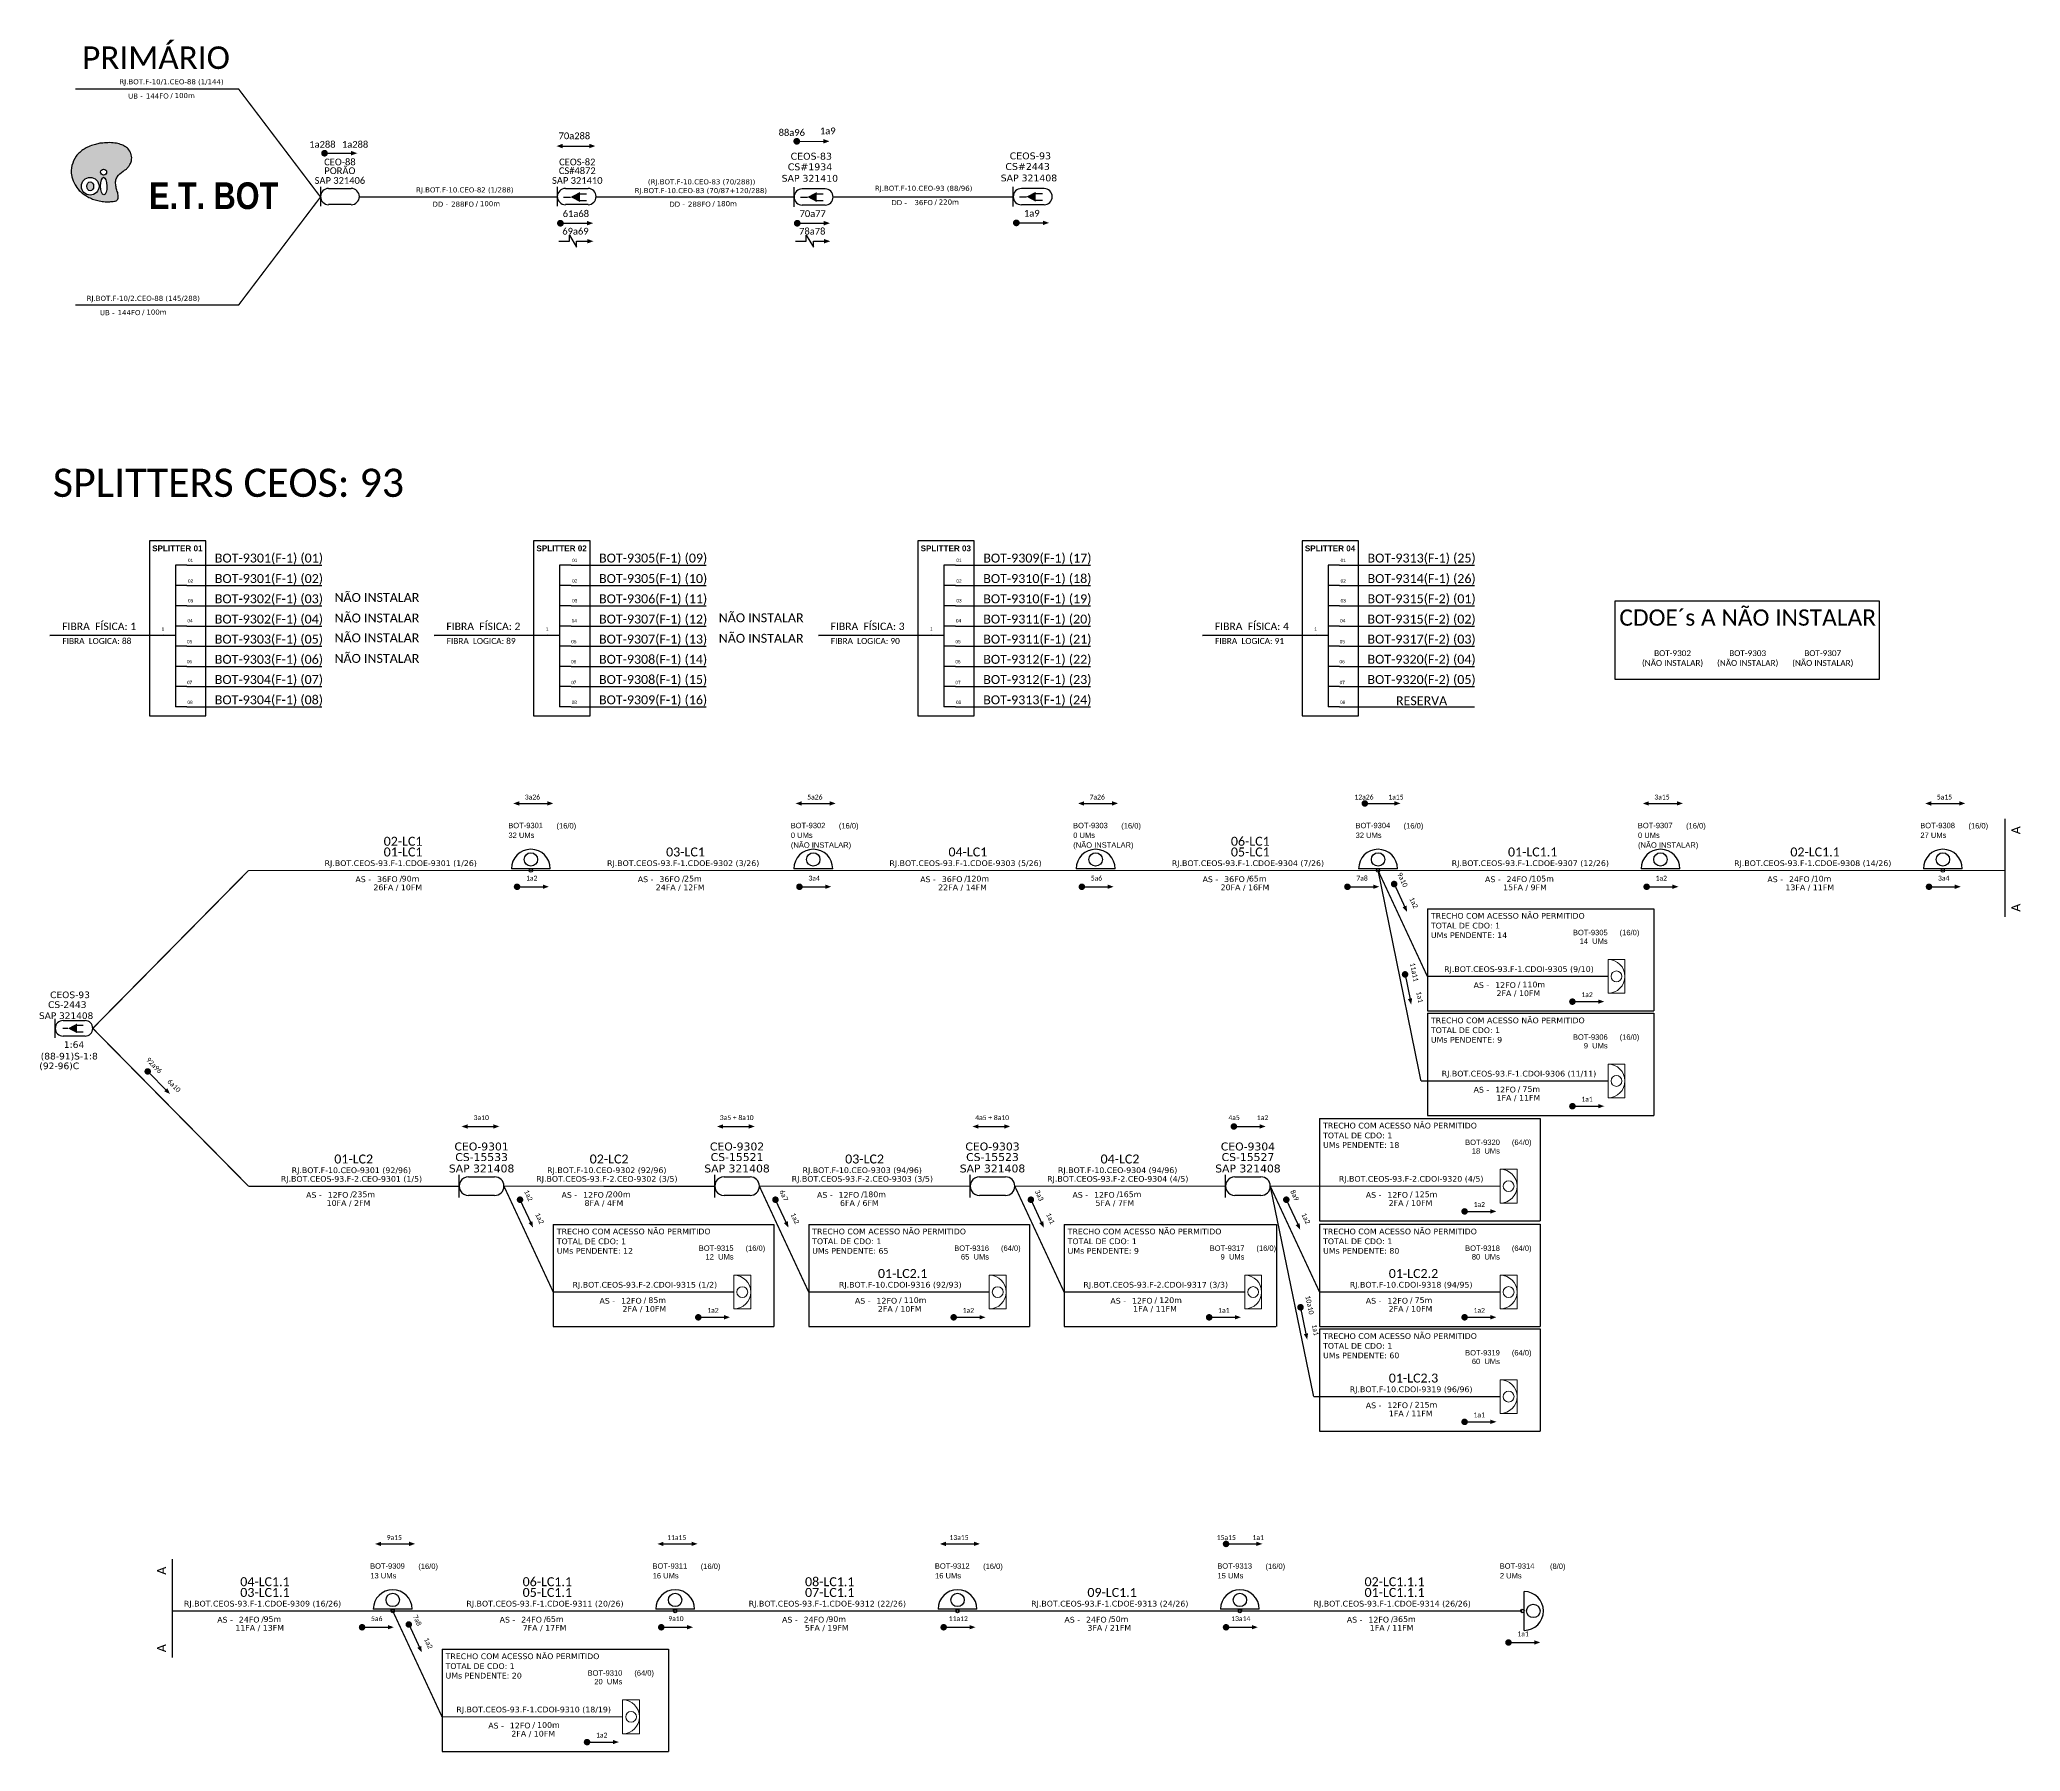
# Model space of a CAD drawing. Header units: millimetres. Extents: x 7019 to 7626, y -372 to 152.
import ezdxf
from ezdxf.enums import TextEntityAlignment as Align

# ---------------------------------------------------------------- set-up
doc = ezdxf.new("R2010")
doc.units = ezdxf.units.MM
for name, color, linetype, lineweight in [("20.0-LEGENDA DOS CDO'S", 1, 'Continuous', 0), ('20.1-CDO_INTERIOR', 1, 'Continuous', 0), ('20.2-CDO_POSTE', 1, 'Continuous', 5), ('40.1-ETIQUETAS', 1, 'Continuous', 20)]:
    doc.layers.add(name, color=color, linetype=linetype, lineweight=lineweight)
for name, color, linetype in [('20.4-CEOS', 1, 'Continuous'), ('20.5-CABO AÉREO', 1, 'Continuous'), ('20.5-CEO', 1, 'Continuous'), ('CABO OPTICO EXISTENTE', 5, 'Continuous'), ('CAP a instalar', 1, 'Continuous'), ('CD de instalação futura', 8, 'Continuous'), ('E.T.', 7, 'Continuous'), ('label_cabos', 7, 'Continuous'), ('PROJETO_FTTH', 1, 'Continuous'), ('SETA', 7, 'Continuous')]:
    doc.layers.add(name, color=color, linetype=linetype)
doc.styles.add('ARIAL', font='arial.ttf')
doc.styles.add('siredit', font='verdana.ttf')
doc.styles.add('SWISS BIT', font='swisscb.ttf')
doc.linetypes.add('FENCELINE1', pattern='A,0.25,-0.1,[133,ltypeshp.shx,S=0.1,R=0,X=-0.1,Y=0],-0.1,1', length=1.45)

# ---------------------------------------------------------------- blocks, each defined once
blk = doc.blocks.new('ETIQUETA_RS5F')
at = {"layer": '40.1-ETIQUETAS', "color": 0, "style": 'siredit'}
blk.add_text('/', height=1.5, dxfattribs=at).set_placement((1.55, -1.95), align=Align.MIDDLE_RIGHT)
for tag, p in [('ETIQUETA_R_SECUNDARIA', (1.18, 2.1)), ('ETIQUETA_R_PRIMARIA', (1.18, 4.1)), ('F_ATIVAS/F_MORTAS', (1.11, -4.24))]:
    blk.add_attdef(tag, text='', height=1.5, dxfattribs=at).set_placement(p, align=Align.MIDDLE_CENTER)
for tag, p in [('TIPO_CABO', (-6.62, -2.12)), ('CAP_CABO', (0.37, -2.09))]:
    blk.add_attdef(tag, text='', height=1.5, dxfattribs=at).set_placement(p, align=Align.MIDDLE_RIGHT)
blk.add_attdef('METROS', text='', height=1.5, dxfattribs=at).set_placement((2.11, -1.95), align=Align.MIDDLE_LEFT)
for tag, p in [('FUSÃO_1', (0.82, -8.39)), ('FUSÃO_2', (0.82, -10.6)), ('FUSÃO_3', (0.82, -12.93)), ('FUSÃO_4', (0.82, -15.14)), ('FUSÃO_5', (0.82, -17.16))]:
    blk.add_attdef(tag, text='', height=1.5, dxfattribs=at).set_placement(p, align=Align.CENTER)
blk = doc.blocks.new('CDOE-TEXTO PADRÃO')
at = {"layer": "20.0-LEGENDA DOS CDO'S", "color": 0, "style": 'ARIAL'}
for tag, p in [('CDO_N', (0.49, 7.39)), ('SAP', (0.51, 1.67)), ('CORDOALHA', (0.5, 4.33)), ('SPLITER_1', (0.59, -0.91)), ('SPLITER_2', (0.6, -3.55)), ('(XX-XX_F)S', (0.54, -8.29)), ('(XX-XX_L)S', (0.55, -10.83)), ('UMS', (0.55, -13.15))]:
    blk.add_attdef(tag, p, '', height=1.7, rotation=0.11799, dxfattribs=at)
blk.add_attdef('FIBRAS_UTILIZADAS', text='', height=1.7, rotation=0.11799, dxfattribs=at).set_placement((19.77, 7.43), align=Align.CENTER)
blk = doc.blocks.new('CDOE POSTE_')
at = {"color": 1}
blk.add_line((12.92, -5.49), (-2.38, -5.49), dxfattribs=at)
for centre, radius in [((5.27, -1.86), 2.64), ((5.27, -6.2), 0.708)]:
    blk.add_circle(centre, radius, dxfattribs=at)
blk.add_arc((5.27, -5.49), 7.65, 0, 180, dxfattribs=at)
blk = doc.blocks.new('CDOI_INT')
at = {"layer": '20.1-CDO_INTERIOR', "color": 0, "lineweight": 18}
blk.add_lwpolyline([(4.25, -4.25), (4.25, 4.25), (0, 4.25), (0, -4.25)], close=True, dxfattribs=at)
blk.add_circle((2.12, 0), 1.36, dxfattribs=at)
blk.add_arc((0, 0), 4.25, 270, 90, dxfattribs=at)
at = {"layer": "20.0-LEGENDA DOS CDO'S", "color": 0, "style": 'ARIAL'}
for tag, p in [('CDO_N', (-0.08, 10.38)), ('SPLITER_1', (21.18, 10.38)), ('SPLITER_2', (21.19, 8.68)), ('SAP', (-0.08, 6.23)), ('SURVEY', (-0.08, 8.2)), ('1:XX', (5.94, -2.22)), ('UMS', (5.94, -4.24))]:
    blk.add_attdef(tag, p, '', height=1.36, dxfattribs=at)
blk.add_attdef('FIBRAS_UTILIZADAS', text='', height=1.36, dxfattribs=at).set_placement((15.34, 10.38), align=Align.CENTER)
blk = doc.blocks.new('CEO')
at = {"layer": 'CAP a instalar', "linetype": 'Continuous'}
for p, q in [((34376.45, 58706.74), (34376.45, 58714.31)), ((34379.59, 58713.67), (34388.39, 58713.67)), ((34388.39, 58707.39), (34379.59, 58707.39))]:
    blk.add_line(p, q, dxfattribs=at)
for centre, start_param, end_param in [((34379.59, 58710.53), 6.283185, 9.424778), ((34388.39, 58710.53), 3.141593, 6.283185)]:
    blk.add_ellipse(centre, major_axis=(0, 3.14), ratio=1, start_param=start_param, end_param=end_param, dxfattribs=at)
at = {"layer": '20.4-CEOS', "color": 7, "style": 'siredit'}
for tag, p in [('CEO-2701', (34383.99, 58725.26)), ('SAP321406', (34383.99, 58717.83)), ('CSPROJ.', (34383.99, 58721.69))]:
    blk.add_attdef(tag, text='', height=2.66, rotation=0.01293, dxfattribs=at).set_placement(p, align=Align.TOP_CENTER)
blk = doc.blocks.new('CEOS_UN_SC')
at = {"layer": '20.4-CEOS', "color": 0}
for p, q in [((-9.11, 2.39), (-2.39, 2.39)), ((-2.39, -2.39), (-9.11, -2.39))]:
    blk.add_line(p, q, dxfattribs=at)
for points in [[(-11.5, -2.89), (-11.5, 2.89)], [(-7.6, 0), (-9.22, 0)], [(-4.96, 0.95), (-2.92, 0.95)], [(-4.96, -1.04), (-2.92, -1.04)]]:
    blk.add_lwpolyline(points, dxfattribs=at)
blk.add_lwpolyline([(-7.6, 0, 0, 2.95, 0), (-4.83, 0, 2.95, 2.95, 0)], format="xyseb", dxfattribs=at)
for centre, start, end in [((-9.11, 0), 90, 270), ((-2.39, 0), 270, 90)]:
    blk.add_arc(centre, 2.39, start, end, dxfattribs=at)
at = {"layer": '20.4-CEOS', "color": 7, "style": 'siredit'}
for tag, height, p in [('LOCAL?', 2.03, (-5.75, 7.27)), ('NOME?', 2.03, (-5.75, 10.27)), ('TIPO?', 2, (-8.17, 3.89))]:
    blk.add_attdef(tag, text='', height=height, dxfattribs=at).set_placement(p, align=Align.MIDDLE_CENTER)
for tag, p in [('RACIO_SPLITAGEM', (-5.75, -3.97)), ('FIBRAS_RESERVA', (-5.75, -7.51))]:
    blk.add_attdef(tag, text='', height=2.03, dxfattribs=at).set_placement(p, align=Align.TOP_CENTER)
blk = doc.blocks.new('OI')
h = blk.add_hatch(color=40)
edge = h.paths.add_edge_path()
edge.add_spline(control_points=[(4.35, -0.67), (3.92, -0.99), (3.26, -1.5), (2.81, -2.59), (2.9, -3.5), (3.06, -4.27), (3.31, -4.85), (3.37, -5.39), (3.4, -5.88), (3.2, -6.4), (2.54, -6.61), (1.65, -6.63), (0.55, -6.67), (-0.56, -6.42), (-1.61, -6.14), (-2.77, -5.61), (-3.92, -4.77), (-4.89, -3.7), (-5.34, -2.65), (-5.6, -1.94), (-5.85, -0.96), (-5.71, 0.47), (-5.1, 2.02), (-4.14, 3.02), (-3.3, 3.61), (-2.37, 4.16), (-1.36, 4.44), (-0.56, 4.7), (0.79, 4.85), (2.24, 4.97), (3.79, 4.57), (4.67, 4.21), (5.44, 3.65), (5.76, 2.99), (6.03, 2.21), (6.01, 1.46), (5.72, 0.64), (5.31, 0.08), (4.88, -0.38), (4.51, -0.55), (4.35, -0.67)], knot_values=[0, 0, 0, 0, 1.60434, 2.417191, 3.427595, 4.282808, 4.776746, 5.304182, 5.888771, 6.258406, 6.858137, 7.79129, 8.986195, 10.124242, 11.187857, 12.242908, 13.953784, 15.414161, 16.515391, 17.349188, 17.675853, 19.552021, 21.515531, 22.568638, 23.63245, 24.621084, 25.782718, 26.745347, 27.142653, 29.870543, 31.004649, 31.921532, 32.709589, 33.801391, 34.042471, 35.192333, 35.971461, 36.628871, 37.254359, 37.836911, 37.836911, 37.836911, 37.836911], degree=3, periodic=0)
h.paths.add_polyline_path([(1.13, -0.87, -1), (-0.04, -0.87, -1)], flags=16)
edge = h.paths.add_edge_path(flags=16)
edge.add_ellipse((0.56, -3.59), major_axis=(-0.02, 1.71), ratio=0.361305, start_angle=0, end_angle=360)
h.paths.add_polyline_path([(-0.36, -3.62, -1), (-3.8, -3.62, -1)], flags=16)
edge = h.paths.add_edge_path(flags=0)
edge.add_ellipse((-2.08, -3.62), major_axis=(0, 0.885), ratio=0.758294, start_angle=0, end_angle=360)
at = {"color": 40}
for centre, radius in [((-2.08, -3.62), 1.72), ((0.54, -0.87), 0.587)]:
    blk.add_circle(centre, radius, dxfattribs=at)
blk.add_ellipse((-2.08, -3.62), major_axis=(0, 0.885), ratio=0.758294, start_param=-3.141592653589792, end_param=3.141592653589792, dxfattribs=at)
blk.add_ellipse((0.56, -3.59), major_axis=(-0.02, 1.71), ratio=0.361305, dxfattribs=at)
at = {"color": 40, "start_tangent": (-0.800898, -0.598801), "end_tangent": (-0.800898, -0.598801)}
blk.add_spline([(4.35, -0.67), (3.2, -1.78), (2.9, -2.54), (2.92, -3.55), (3.12, -4.38), (3.28, -4.85), (3.37, -5.37), (3.35, -5.95), (3.2, -6.29), (2.66, -6.55), (1.73, -6.63), (0.54, -6.62), (-0.58, -6.41), (-1.6, -6.11), (-2.56, -5.67), (-3.95, -4.67), (-4.89, -3.56), (-5.37, -2.56), (-5.64, -1.78), (-5.72, -1.46), (-5.63, 0.42), (-4.84, 2.22), (-4.13, 2.99), (-3.27, 3.62), (-2.4, 4.09), (-1.3, 4.47), (-0.37, 4.72), (0.02, 4.77), (2.75, 4.8), (3.85, 4.53), (4.69, 4.16), (5.31, 3.68), (5.85, 2.73), (5.93, 2.5), (5.94, 1.35), (5.67, 0.62), (5.29, 0.08), (4.84, -0.36), (4.35, -0.67)], degree=3, dxfattribs=at)

msp = doc.modelspace()

# ---------------------------------------------------------------- linework, layer by layer
at = {"color": 7, "linetype": 'Continuous'}
for p, q in [((7060.37, -8.59), (7060.37, -52.02)), ((7063.89, -8.59), (7060.37, -8.59)), ((7178.08, -8.59), (7178.08, -52.02)), ((7181.6, -8.59), (7178.08, -8.59)), ((7295.8, -8.59), (7295.8, -52.02)), ((7299.31, -8.59), (7295.8, -8.59)), ((7413.51, -8.59), (7413.51, -52.02)), ((7417.03, -8.59), (7413.51, -8.59)), ((7063.89, -14.87), (7060.37, -14.87)), ((7181.6, -14.87), (7178.08, -14.87)), ((7299.31, -14.87), (7295.8, -14.87)), ((7417.03, -14.87), (7413.51, -14.87)), ((7063.89, -21.06), (7060.37, -21.06)), ((7181.6, -21.06), (7178.08, -21.06)), ((7299.31, -21.06), (7295.8, -21.06)), ((7417.03, -21.06), (7413.51, -21.06)), ((7056.72, -30.02), (7060.35, -30.02)), ((7063.89, -27.29), (7060.37, -27.29)), ((7174.43, -30.02), (7178.07, -30.02)), ((7181.6, -27.29), (7178.08, -27.29)), ((7292.15, -30.02), (7295.78, -30.02)), ((7299.31, -27.29), (7295.8, -27.29)), ((7409.86, -30.02), (7413.5, -30.02)), ((7417.03, -27.29), (7413.51, -27.29)), ((7063.89, -33.45), (7060.37, -33.45)), ((7181.6, -33.45), (7178.08, -33.45)), ((7299.31, -33.45), (7295.8, -33.45)), ((7417.03, -33.45), (7413.51, -33.45)), ((7063.89, -39.61), (7060.37, -39.61)), ((7181.6, -39.61), (7178.08, -39.61)), ((7299.31, -39.61), (7295.8, -39.61)), ((7417.03, -39.61), (7413.51, -39.61)), ((7063.89, -45.8), (7060.37, -45.8)), ((7181.6, -45.8), (7178.08, -45.8)), ((7299.31, -45.8), (7295.8, -45.8)), ((7417.03, -45.8), (7413.51, -45.8)), ((7063.89, -52.02), (7060.37, -52.02)), ((7181.6, -52.02), (7178.08, -52.02)), ((7299.31, -52.02), (7295.8, -52.02)), ((7417.03, -52.02), (7413.51, -52.02))]:
    msp.add_line(p, q, dxfattribs=at)
at = {"color": 10, "linetype": 'Continuous'}
for p, q in [((7063.89, -8.59), (7105.26, -8.6)), ((7181.6, -8.59), (7222.97, -8.6)), ((7299.31, -8.59), (7340.69, -8.6)), ((7417.03, -8.59), (7458.4, -8.6)), ((7063.89, -14.87), (7105.26, -14.89)), ((7181.6, -14.87), (7222.97, -14.89)), ((7299.31, -14.87), (7340.69, -14.89)), ((7417.03, -14.87), (7458.4, -14.89)), ((7063.89, -21.06), (7105.26, -21.08)), ((7181.6, -21.06), (7222.97, -21.08)), ((7299.31, -21.06), (7340.69, -21.08)), ((7417.03, -21.06), (7458.4, -21.08)), ((7063.89, -27.29), (7105.26, -27.3)), ((7181.6, -27.29), (7222.97, -27.3)), ((7299.31, -27.29), (7340.69, -27.3)), ((7417.03, -27.29), (7458.4, -27.3)), ((7063.89, -33.44), (7105.26, -33.45)), ((7181.6, -33.44), (7222.97, -33.45)), ((7299.31, -33.44), (7340.69, -33.45)), ((7417.03, -33.44), (7458.4, -33.45)), ((7063.89, -39.61), (7105.26, -39.63)), ((7181.6, -39.61), (7222.97, -39.63)), ((7299.31, -39.61), (7340.69, -39.63)), ((7417.03, -39.61), (7458.4, -39.63)), ((7063.89, -45.8), (7105.26, -45.82)), ((7181.6, -45.8), (7222.97, -45.82)), ((7299.31, -45.8), (7340.69, -45.82)), ((7417.03, -45.8), (7458.4, -45.82)), ((7063.89, -52.02), (7105.26, -52.03)), ((7181.6, -52.02), (7222.97, -52.03)), ((7299.31, -52.02), (7340.69, -52.03)), ((7417.03, -52.02), (7458.4, -52.03))]:
    msp.add_line(p, q, dxfattribs=at)
at = {"color": 1, "linetype": 'Continuous', "lineweight": 60}
for p, q in [((7056.72, -30.02), (7021.94, -30.13)), ((7174.43, -30.02), (7139.65, -30.13)), ((7292.15, -30.02), (7257.36, -30.13)), ((7409.86, -30.02), (7375.08, -30.13))]:
    msp.add_line(p, q, dxfattribs=at)
at = {"color": 8}
for p, q in [((7261.73, -101.62), (7249.84, -101.62)), ((7348.25, -101.62), (7336.35, -101.62)), ((7521.28, -101.62), (7509.38, -101.62))]:
    msp.add_line(p, q, dxfattribs=at)
at = {"color": 0, "const_width": 1.03}
for points in [[(7250.21, 121.27, 1), (7251.24, 121.27, 1)], [(7105.54, 117.62, 1), (7106.56, 117.62, 1)], [(7177.81, 96.17, 1), (7178.84, 96.17, 1)], [(7250.36, 96.17, 1), (7251.39, 96.17, 1)], [(7317.48, 96.27, 1), (7318.51, 96.27, 1)]]:
    msp.add_lwpolyline(points, format="xyb", close=True, dxfattribs=at)
at = {"color": 0}
for points in [[(7181.08, 90.65), (7181.08, 92.48), (7183.26, 88.84), (7183.26, 90.65)], [(7253.63, 90.65), (7253.63, 92.48), (7255.81, 88.84), (7255.81, 90.65)]]:
    msp.add_lwpolyline(points, dxfattribs=at)
at = {"color": 7}
for points in [[(7052.4, -54.8), (7069.68, -54.8), (7069.68, -1.15), (7052.4, -1.15)], [(7170.11, -54.8), (7187.39, -54.8), (7187.39, -1.15), (7170.11, -1.15)], [(7287.83, -54.8), (7305.11, -54.8), (7305.11, -1.15), (7287.83, -1.15)], [(7405.54, -54.8), (7422.82, -54.8), (7422.82, -1.15), (7405.54, -1.15)]]:
    msp.add_lwpolyline(points, close=True, dxfattribs=at)
for points, const_width in [([(7424.26, -81.63, 1), (7425.26, -81.63, 1)], 1), ([(7164.54, -107.16, 1), (7165.54, -107.16, 1)], 1), ([(7251.05, -107.16, 1), (7252.05, -107.16, 1)], 1), ([(7337.57, -107.16, 1), (7338.57, -107.16, 1)], 1), ([(7418.93, -107.16, 1), (7419.93, -107.16, 1)], 1), ([(7433.53, -105.86, 1), (7433.95, -106.77, 1)], 1), ([(7510.6, -107.16, 1), (7511.6, -107.16, 1)], 1), ([(7597.11, -107.16, 1), (7598.11, -107.16, 1)], 1), ([(7436.99, -133.51, 1), (7437.19, -134.49, 1)], 1), ([(7487.86, -142.36, 1), (7488.86, -142.36, 1)], 1), ([(7051.53, -163.39, 1), (7052.23, -164.1, 1)], 0.999), ([(7487.86, -174.4, 1), (7488.86, -174.4, 1)], 1), ([(7384.15, -180.61, 1), (7385.15, -180.61, 1)], 0.999), ([(7165.73, -202.59, 1), (7166.15, -203.5, 1)], 1), ([(7243.99, -202.59, 1), (7244.41, -203.5, 1)], 1), ([(7322.24, -202.59, 1), (7322.67, -203.5, 1)], 1), ([(7400.5, -202.59, 1), (7400.92, -203.5, 1)], 1), ([(7454.83, -206.64, 1), (7455.83, -206.64, 1)], 1), ([(7404.96, -235.52, 1), (7405.16, -236.5, 1)], 1), ([(7220.06, -239.09, 1), (7221.06, -239.09, 1)], 1), ([(7298.31, -239.09, 1), (7299.31, -239.09, 1)], 1), ([(7376.57, -239.09, 1), (7377.57, -239.09, 1)], 1), ([(7454.83, -239.08, 1), (7455.83, -239.08, 1)], 1), ([(7454.83, -271.13, 1), (7455.83, -271.13, 1)], 1), ([(7381.75, -308.53, 1), (7382.75, -308.53, 1)], 1), ([(7117.06, -334.06, 1), (7118.06, -334.06, 1)], 1), ([(7131.66, -332.76, 1), (7132.08, -333.67, 1)], 1), ([(7208.72, -334.06, 1), (7209.72, -334.06, 1)], 1), ([(7295.24, -334.06, 1), (7296.24, -334.06, 1)], 1), ([(7381.75, -334.06, 1), (7382.75, -334.06, 1)], 1), ([(7468.27, -338.73, 1), (7469.27, -338.73, 1)], 1), ([(7185.98, -369.26, 1), (7186.98, -369.26, 1)], 1)]:
    msp.add_lwpolyline(points, format="xyb", close=True, dxfattribs=dict(const_width=const_width))
for points in [[(7620.82, -86.34), (7620.82, -116.39)], [(7059.4, -313.24), (7059.4, -343.29)]]:
    msp.add_lwpolyline(points, dxfattribs=at)
at = {"color": 3}
for points in [[(7443.92, -113.87), (7513.34, -113.87), (7513.34, -145.2)], [(7443.92, -113.87), (7443.92, -145.2)], [(7443.92, -145.2), (7513.34, -145.2)], [(7443.92, -145.91), (7513.34, -145.91), (7513.34, -177.25)], [(7443.92, -145.91), (7443.92, -177.25)], [(7410.89, -178.15), (7410.89, -209.49)], [(7410.89, -178.15), (7478.49, -178.15), (7478.49, -209.49)], [(7443.92, -177.25), (7513.34, -177.25)], [(7176.12, -210.6), (7243.72, -210.6), (7243.72, -241.93)], [(7176.12, -210.6), (7176.12, -241.93)], [(7254.38, -210.6), (7254.38, -241.93)], [(7254.38, -210.6), (7321.98, -210.6), (7321.98, -241.93)], [(7332.63, -210.6), (7332.63, -241.93)], [(7332.63, -210.6), (7397.69, -210.6), (7397.69, -241.93)], [(7410.89, -209.49), (7478.49, -209.49)], [(7410.89, -210.59), (7410.89, -241.93)], [(7410.89, -210.59), (7478.49, -210.59), (7478.49, -241.93)], [(7176.12, -241.93), (7243.72, -241.93)], [(7254.38, -241.93), (7321.98, -241.93)], [(7332.63, -241.93), (7397.46, -241.93)], [(7410.89, -241.93), (7478.49, -241.93)], [(7410.89, -242.64), (7410.89, -273.97)], [(7410.89, -242.64), (7478.49, -242.64), (7478.49, -273.97)], [(7410.89, -273.97), (7478.49, -273.97)], [(7142.05, -340.77), (7211.46, -340.77), (7211.46, -372.1)], [(7142.05, -340.77), (7142.05, -372.1)], [(7142.05, -372.1), (7211.46, -372.1)]]:
    msp.add_lwpolyline(points, dxfattribs=at)
at = {"color": 8}
for centre in [(7255.79, -101.62), (7342.3, -101.62), (7515.33, -101.62)]:
    msp.add_arc(centre, 5.95, 0, 180, dxfattribs=at)
at = {"layer": '20.4-CEOS', "color": 0}
for p, q in [((7259.39, 106.69), (7252.41, 106.69)), ((7259.39, 101.71), (7252.41, 101.71))]:
    msp.add_line(p, q, dxfattribs=at)
at = {"layer": '20.4-CEOS', "color": 251}
for p, q in [((7326.51, 106.79), (7319.53, 106.79)), ((7326.51, 101.81), (7319.53, 101.81))]:
    msp.add_line(p, q, dxfattribs=at)
at = {"layer": '20.4-CEOS', "color": 5}
for points in [[(7179.3, 104.2), (7181.42, 104.2)], [(7179.3, 104.2), (7181.42, 104.2)], [(7184.18, 105.19), (7186.3, 105.19)], [(7184.18, 105.19), (7186.3, 105.19)], [(7184.18, 103.12), (7186.3, 103.12)], [(7184.18, 103.12), (7186.3, 103.12)]]:
    msp.add_lwpolyline(points, dxfattribs=at)
msp.add_lwpolyline([(7181.42, 104.2, 0, 3.07, 0), (7184.31, 104.2, 3.07, 3.07, 0)], format="xyseb", dxfattribs=at)
msp.add_lwpolyline([(7181.42, 104.2, 0, 3.07, 0), (7184.31, 104.2, 3.07, 3.07, 0)], format="xyseb", dxfattribs=at)
at = {"layer": '20.4-CEOS', "color": 0}
for points in [[(7249.92, 101.2), (7249.92, 107.2)], [(7251.85, 104.2), (7253.97, 104.2)], [(7251.85, 104.2), (7253.97, 104.2)], [(7256.73, 105.19), (7258.85, 105.19)], [(7256.73, 105.19), (7258.85, 105.19)], [(7256.73, 103.12), (7258.85, 103.12)], [(7256.73, 103.12), (7258.85, 103.12)]]:
    msp.add_lwpolyline(points, dxfattribs=at)
msp.add_lwpolyline([(7253.97, 104.2, 0, 3.07, 0), (7256.86, 104.2, 3.07, 3.07, 0)], format="xyseb", dxfattribs=at)
msp.add_lwpolyline([(7253.97, 104.2, 0, 3.07, 0), (7256.86, 104.2, 3.07, 3.07, 0)], format="xyseb", dxfattribs=at)
at = {"layer": '20.4-CEOS', "color": 251}
for points in [[(7317.04, 101.3), (7317.04, 107.3)], [(7318.97, 104.3), (7321.09, 104.3)], [(7318.97, 104.3), (7321.09, 104.3)], [(7323.85, 105.29), (7325.97, 105.29)], [(7323.85, 105.29), (7325.97, 105.29)], [(7323.85, 103.21), (7325.97, 103.21)], [(7323.85, 103.21), (7325.97, 103.21)]]:
    msp.add_lwpolyline(points, dxfattribs=at)
msp.add_lwpolyline([(7321.09, 104.3, 0, 3.07, 0), (7323.97, 104.3, 3.07, 3.07, 0)], format="xyseb", dxfattribs=at)
msp.add_lwpolyline([(7321.09, 104.3, 0, 3.07, 0), (7323.97, 104.3, 3.07, 3.07, 0)], format="xyseb", dxfattribs=at)
at = {"layer": '20.4-CEOS', "color": 0}
for centre, start, end in [((7252.41, 104.2), 90, 270), ((7259.39, 104.2), 270, 90)]:
    msp.add_arc(centre, 2.49, start, end, dxfattribs=at)
at = {"layer": '20.4-CEOS', "color": 251}
for centre, start, end in [((7319.53, 104.3), 90, 270), ((7326.51, 104.3), 270, 90)]:
    msp.add_arc(centre, 2.49, start, end, dxfattribs=at)
at = {"layer": '20.5-CABO AÉREO', "color": 0, "ltscale": 50, "const_width": 0.416}
for points in [[(7029.72, 137.3), (7079.72, 137.3), (7104.82, 104.2)], [(7029.72, 71.1), (7079.72, 71.1), (7104.82, 104.2)]]:
    msp.add_lwpolyline(points, dxfattribs=at)
at = {"layer": '20.5-CABO AÉREO', "color": 5, "ltscale": 50, "const_width": 0.416}
for points in [[(7116.78, 104.2), (7177.37, 104.2)], [(7189.33, 104.2), (7249.92, 104.2)]]:
    msp.add_lwpolyline(points, dxfattribs=at)
at = {"layer": '20.5-CABO AÉREO', "color": 1, "ltscale": 50, "const_width": 0.416}
msp.add_lwpolyline([(7261.88, 104.2), (7317.04, 104.2)], dxfattribs=at)
at = {"layer": '20.5-CEO', "color": 0}
for p, q in [((7107.3, 106.81), (7114.24, 106.81)), ((7114.24, 101.86), (7107.3, 101.86))]:
    msp.add_line(p, q, dxfattribs=at)
at = {"layer": '20.5-CEO', "color": 5}
for p, q in [((7179.85, 106.81), (7186.79, 106.81)), ((7186.79, 101.86), (7179.85, 101.86))]:
    msp.add_line(p, q, dxfattribs=at)
at = {"layer": '20.5-CEO', "color": 0}
msp.add_lwpolyline([(7104.82, 107.32), (7104.82, 101.35)], dxfattribs=at)
at = {"layer": '20.5-CEO', "color": 5}
msp.add_lwpolyline([(7177.37, 107.32), (7177.37, 101.35)], dxfattribs=at)
at = {"layer": '20.5-CEO', "color": 0}
for centre, start, end in [((7107.3, 104.33), 90, 270), ((7114.24, 104.33), 270, 90)]:
    msp.add_arc(centre, 2.48, start, end, dxfattribs=at)
at = {"layer": '20.5-CEO', "color": 5}
for centre, start, end in [((7179.85, 104.33), 90, 270), ((7186.79, 104.33), 270, 90)]:
    msp.add_arc(centre, 2.48, start, end, dxfattribs=at)
at = {"layer": 'CAP a instalar', "linetype": 'FENCELINE1', "ltscale": 6, "const_width": 0.4}
for points in [[(7035.06, -150.54), (7082.76, -102.17)], [(7082.76, -102.17), (7169.27, -102.17)], [(7169.27, -102.17), (7255.79, -102.17)], [(7255.79, -102.17), (7342.3, -102.17)], [(7342.3, -102.17), (7428.82, -102.17)], [(7428.82, -102.17), (7515.33, -102.17)], [(7515.33, -102.17), (7601.85, -102.17)], [(7601.85, -102.17), (7620.82, -102.17)], [(7082.76, -198.91), (7035.06, -150.54)], [(7082.76, -198.91), (7147.33, -198.91)], [(7161.02, -198.9), (7225.59, -198.91)], [(7239.27, -198.9), (7254.38, -231.35)], [(7239.27, -198.9), (7303.84, -198.9)], [(7317.53, -198.9), (7382.1, -198.9)], [(7395.79, -198.9), (7410.89, -231.34)], [(7059.4, -329.07), (7126.95, -329.07)], [(7126.95, -329.07), (7213.46, -329.07)], [(7213.46, -329.07), (7299.98, -329.07)], [(7299.98, -329.07), (7386.49, -329.07)], [(7386.49, -329.07), (7473.01, -329.07)]]:
    msp.add_lwpolyline(points, dxfattribs=at)
at = {"layer": 'CAP a instalar', "color": 8, "linetype": 'FENCELINE1', "ltscale": 6, "const_width": 0.4}
for points in [[(7428.82, -102.17), (7443.92, -134.62)], [(7441.95, -166.66), (7428.82, -102.17)], [(7443.92, -134.62), (7499.26, -134.62)], [(7441.95, -166.66), (7499.26, -166.66)], [(7161.02, -198.9), (7176.12, -231.35)], [(7317.53, -198.9), (7332.63, -231.34)], [(7395.79, -198.9), (7466.23, -198.9)], [(7176.12, -231.35), (7231.46, -231.35)], [(7332.63, -231.34), (7387.97, -231.34)], [(7126.95, -329.07), (7142.05, -361.51)], [(7142.05, -361.51), (7197.39, -361.51)]]:
    msp.add_lwpolyline(points, dxfattribs=at)
at = {"layer": 'CAP a instalar', "color": 1, "linetype": 'FENCELINE1', "ltscale": 6, "const_width": 0.4}
for points in [[(7395.79, -198.9), (7409.08, -263.39)], [(7254.38, -231.35), (7309.72, -231.35)], [(7410.89, -231.34), (7466.23, -231.34)], [(7409.08, -263.39), (7466.23, -263.39)]]:
    msp.add_lwpolyline(points, dxfattribs=at)
at = {"layer": 'CD de instalação futura', "color": 8}
for centre in [(7255.79, -98.8), (7342.3, -98.8), (7515.33, -98.8)]:
    msp.add_circle(centre, 2.05, dxfattribs=at)
at = {"layer": 'PROJETO_FTTH', "ltscale": 2}
msp.add_lwpolyline([(7501.44, -19.51), (7582.35, -19.51), (7582.35, -43.65), (7501.44, -43.65)], close=True, dxfattribs=at)
at = {"layer": 'SETA', "color": 0}
for points in [[(7106.05, 117.62), (7114.9, 117.62)], [(7179.01, 119.81), (7187.86, 119.81)], [(7250.73, 121.27), (7259.58, 121.26)], [(7178.32, 96.17), (7187.18, 96.17)], [(7250.87, 96.17), (7259.73, 96.17)], [(7317.99, 96.27), (7326.84, 96.27)], [(7177.8, 90.65), (7181.08, 90.65)], [(7183.26, 90.65), (7186.55, 90.65)], [(7250.35, 90.65), (7253.63, 90.65)], [(7255.81, 90.65), (7259.1, 90.65)]]:
    msp.add_lwpolyline(points, dxfattribs=at)
at = {"layer": 'SETA'}
for points in [[(7165.71, -81.63), (7174.31, -81.63)], [(7252.23, -81.63), (7260.82, -81.63)], [(7338.74, -81.63), (7347.34, -81.63)], [(7425.26, -81.63), (7433.85, -81.63)], [(7511.77, -81.63), (7520.37, -81.63)], [(7598.29, -81.63), (7606.88, -81.63)], [(7165.04, -107.16), (7173.63, -107.16)], [(7251.55, -107.16), (7260.15, -107.16)], [(7338.07, -107.16), (7346.66, -107.16)], [(7419.43, -107.16), (7428.02, -107.16)], [(7433.61, -106.02), (7437.22, -113.82)], [(7511.1, -107.16), (7519.69, -107.16)], [(7597.61, -107.16), (7606.21, -107.16)], [(7437.02, -133.68), (7438.73, -142.11)], [(7488.36, -142.36), (7496.95, -142.36)], [(7051.88, -163.75), (7057.9, -169.87)], [(7488.36, -174.4), (7496.95, -174.4)], [(7149.88, -180.62), (7158.46, -180.62)], [(7228.13, -180.62), (7236.72, -180.62)], [(7306.39, -180.62), (7314.98, -180.62)], [(7384.65, -180.61), (7393.23, -180.61)], [(7165.8, -202.75), (7169.42, -210.55)], [(7244.06, -202.75), (7247.68, -210.55)], [(7322.32, -202.75), (7325.93, -210.55)], [(7400.58, -202.75), (7404.19, -210.55)], [(7455.33, -206.64), (7463.93, -206.64)], [(7404.99, -235.69), (7406.73, -244.11)], [(7220.56, -239.09), (7229.15, -239.09)], [(7298.81, -239.09), (7307.41, -239.09)], [(7377.07, -239.09), (7385.67, -239.09)], [(7455.33, -239.08), (7463.93, -239.08)], [(7455.33, -271.13), (7463.93, -271.13)], [(7123.38, -308.53), (7131.98, -308.53)], [(7209.9, -308.53), (7218.5, -308.53)], [(7296.41, -308.53), (7305.01, -308.53)], [(7382.93, -308.53), (7391.53, -308.53)], [(7131.73, -332.92), (7135.35, -340.72)], [(7117.56, -334.06), (7126.15, -334.06)], [(7209.22, -334.06), (7217.82, -334.06)], [(7295.74, -334.06), (7304.34, -334.06)], [(7382.25, -334.06), (7390.85, -334.06)], [(7468.77, -338.73), (7477.37, -338.73)], [(7186.48, -369.26), (7195.08, -369.26)]]:
    msp.add_lwpolyline(points, dxfattribs=at)
at = {"layer": 'SETA', "color": 0}
for points in [[(7258.87, 121.96), (7260.76, 121.27), (7258.87, 120.59)], [(7114.19, 118.32), (7116.08, 117.63), (7114.19, 116.94)], [(7179.01, 120.5), (7177.13, 119.81), (7179.01, 119.12)], [(7187.15, 120.51), (7189.04, 119.82), (7187.15, 119.14)], [(7186.47, 96.87), (7188.35, 96.18), (7186.47, 95.5)], [(7186.55, 91.34), (7188.43, 90.65), (7186.55, 89.97)], [(7259.02, 96.87), (7260.9, 96.18), (7259.02, 95.5)], [(7259.1, 91.34), (7260.98, 90.65), (7259.1, 89.97)], [(7326.13, 96.97), (7328.02, 96.28), (7326.13, 95.59)]]:
    msp.add_solid(points, dxfattribs=at)
at = {"layer": 'SETA'}
for points in [[(7165.71, -82.3), (7163.88, -81.63), (7165.71, -80.96)], [(7174.31, -80.94), (7176.14, -81.61), (7174.31, -82.28)], [(7252.23, -82.3), (7250.39, -81.63), (7252.23, -80.96)], [(7260.82, -80.94), (7262.66, -81.61), (7260.82, -82.28)], [(7338.74, -82.3), (7336.91, -81.63), (7338.74, -80.96)], [(7347.34, -80.94), (7349.17, -81.61), (7347.34, -82.28)], [(7433.85, -80.94), (7435.69, -81.61), (7433.85, -82.28)], [(7511.77, -82.3), (7509.94, -81.63), (7511.77, -80.96)], [(7520.37, -80.94), (7522.2, -81.61), (7520.37, -82.28)], [(7598.29, -82.3), (7596.45, -81.63), (7598.29, -80.96)], [(7606.88, -80.94), (7608.72, -81.61), (7606.88, -82.28)], [(7172.94, -106.48), (7174.77, -107.15), (7172.94, -107.81)], [(7259.46, -106.48), (7261.29, -107.15), (7259.46, -107.81)], [(7345.97, -106.48), (7347.81, -107.15), (7345.97, -107.81)], [(7427.33, -106.48), (7429.17, -107.15), (7427.33, -107.81)], [(7519, -106.48), (7520.84, -107.15), (7519, -107.81)], [(7605.52, -106.48), (7607.35, -107.15), (7605.52, -107.81)], [(7437.55, -112.91), (7437.71, -114.86), (7436.34, -113.47)], [(7439.26, -141.3), (7438.97, -143.22), (7437.95, -141.56)], [(7496.26, -141.68), (7498.1, -142.34), (7496.26, -143.01)], [(7057.9, -168.9), (7058.71, -170.67), (7056.95, -169.83)], [(7496.26, -173.72), (7498.1, -174.39), (7496.26, -175.05)], [(7149.88, -181.28), (7148.04, -180.62), (7149.88, -179.95)], [(7157.77, -179.94), (7159.6, -180.61), (7157.77, -181.27)], [(7228.13, -181.28), (7226.3, -180.62), (7228.13, -179.95)], [(7236.03, -179.94), (7237.86, -180.6), (7236.03, -181.27)], [(7306.39, -181.28), (7304.56, -180.62), (7306.39, -179.95)], [(7314.29, -179.94), (7316.12, -180.6), (7314.29, -181.27)], [(7392.55, -179.93), (7394.37, -180.6), (7392.55, -181.27)], [(7463.24, -205.96), (7465.07, -206.63), (7463.24, -207.3)], [(7169.74, -209.64), (7169.91, -211.59), (7168.53, -210.2)], [(7248, -209.64), (7248.17, -211.58), (7246.79, -210.2)], [(7326.26, -209.64), (7326.43, -211.58), (7325.05, -210.2)], [(7404.8, -210.27), (7404.96, -212.21), (7403.59, -210.83)], [(7228.46, -238.41), (7230.29, -239.07), (7228.46, -239.74)], [(7306.72, -238.41), (7308.55, -239.07), (7306.72, -239.74)], [(7384.98, -238.41), (7386.81, -239.07), (7384.98, -239.74)], [(7463.24, -238.4), (7465.07, -239.07), (7463.24, -239.74)], [(7407.38, -243.98), (7407.1, -245.9), (7406.08, -244.24)], [(7463.24, -270.45), (7465.07, -271.11), (7463.24, -271.78)], [(7123.38, -309.2), (7121.55, -308.53), (7123.38, -307.86)], [(7131.98, -307.84), (7133.81, -308.51), (7131.98, -309.17)], [(7209.9, -309.2), (7208.07, -308.53), (7209.9, -307.86)], [(7218.5, -307.84), (7220.33, -308.51), (7218.5, -309.17)], [(7296.41, -309.2), (7294.58, -308.53), (7296.41, -307.86)], [(7305.01, -307.84), (7306.84, -308.51), (7305.01, -309.17)], [(7391.53, -307.84), (7393.36, -308.51), (7391.53, -309.17)], [(7125.46, -333.38), (7127.29, -334.05), (7125.46, -334.71)], [(7217.13, -333.38), (7218.96, -334.05), (7217.13, -334.71)], [(7303.65, -333.38), (7305.48, -334.05), (7303.65, -334.71)], [(7390.16, -333.38), (7391.99, -334.05), (7390.16, -334.71)], [(7135.67, -339.81), (7135.84, -341.75), (7134.46, -340.37)], [(7476.68, -338.05), (7478.51, -338.72), (7476.68, -339.38)], [(7194.39, -368.58), (7196.22, -369.24), (7194.39, -369.91)]]:
    msp.add_solid(points, dxfattribs=at)

# ---------------------------------------------------------------- block references
at = {"layer": '20.2-CDO_POSTE'}
ref = msp.add_blockref('CDOE-TEXTO PADRÃO', (7169.43, -100.29), dxfattribs=dict(at, xscale=0.972000002861023, yscale=0.972000002861023, zscale=0.972000002861023))
ref.add_attrib('CDO_N', 'BOT-9301', (7162.34, -89.22), dxfattribs={"layer": "20.0-LEGENDA DOS CDO'S", "color": 0, "height": 1.652, "rotation": 0.11799, "style": 'ARIAL'})
ref.add_attrib('CORDOALHA', '32 UMs', (7162.4, -92.2), dxfattribs={"layer": "20.0-LEGENDA DOS CDO'S", "color": 0, "height": 1.652, "rotation": 0.11799, "style": 'ARIAL'})
ref.add_attrib('FIBRAS_UTILIZADAS', '       (16/0)', dxfattribs={"layer": "20.0-LEGENDA DOS CDO'S", "color": 0, "height": 1.6523, "rotation": 0.11799, "style": 'ARIAL'}).set_placement((7177.89, -89.3), align=Align.CENTER)
at = {"layer": '20.2-CDO_POSTE', "color": 8}
ref = msp.add_blockref('CDOE-TEXTO PADRÃO', (7255.95, -100.29), dxfattribs=dict(at, xscale=0.972000002861023, yscale=0.972000002861023, zscale=0.972000002861023))
ref.add_attrib('CDO_N', 'BOT-9302', (7248.86, -89.22), dxfattribs={"layer": "20.0-LEGENDA DOS CDO'S", "color": 0, "height": 1.652, "rotation": 0.11799, "style": 'ARIAL'})
ref.add_attrib('CORDOALHA', '0 UMs', (7248.92, -92.2), dxfattribs={"layer": "20.0-LEGENDA DOS CDO'S", "color": 0, "height": 1.652, "rotation": 0.11799, "style": 'ARIAL'})
ref.add_attrib('SAP', '(NÃO INSTALAR)', (7248.92, -95.21), dxfattribs={"layer": "20.0-LEGENDA DOS CDO'S", "color": 0, "height": 1.6523, "rotation": 0.11799, "style": 'ARIAL'})
ref.add_attrib('FIBRAS_UTILIZADAS', '       (16/0)', dxfattribs={"layer": "20.0-LEGENDA DOS CDO'S", "color": 0, "height": 1.6523, "rotation": 0.11799, "style": 'ARIAL'}).set_placement((7264.4, -89.3), align=Align.CENTER)
ref = msp.add_blockref('CDOE-TEXTO PADRÃO', (7342.46, -100.29), dxfattribs=dict(at, xscale=0.972000002861023, yscale=0.972000002861023, zscale=0.972000002861023))
ref.add_attrib('CDO_N', 'BOT-9303', (7335.37, -89.22), dxfattribs={"layer": "20.0-LEGENDA DOS CDO'S", "color": 0, "height": 1.652, "rotation": 0.11799, "style": 'ARIAL'})
ref.add_attrib('CORDOALHA', '0 UMs', (7335.43, -92.2), dxfattribs={"layer": "20.0-LEGENDA DOS CDO'S", "color": 0, "height": 1.652, "rotation": 0.11799, "style": 'ARIAL'})
ref.add_attrib('SAP', '(NÃO INSTALAR)', (7335.43, -95.21), dxfattribs={"layer": "20.0-LEGENDA DOS CDO'S", "color": 0, "height": 1.6523, "rotation": 0.11799, "style": 'ARIAL'})
ref.add_attrib('FIBRAS_UTILIZADAS', '       (16/0)', dxfattribs={"layer": "20.0-LEGENDA DOS CDO'S", "color": 0, "height": 1.6523, "rotation": 0.11799, "style": 'ARIAL'}).set_placement((7350.92, -89.3), align=Align.CENTER)
at = {"layer": '20.2-CDO_POSTE'}
ref = msp.add_blockref('CDOE-TEXTO PADRÃO', (7428.98, -100.29), dxfattribs=dict(at, xscale=0.972000002861023, yscale=0.972000002861023, zscale=0.972000002861023))
ref.add_attrib('CDO_N', 'BOT-9304', (7421.89, -89.22), dxfattribs={"layer": "20.0-LEGENDA DOS CDO'S", "color": 0, "height": 1.652, "rotation": 0.11799, "style": 'ARIAL'})
ref.add_attrib('CORDOALHA', '32 UMs', (7421.95, -92.2), dxfattribs={"layer": "20.0-LEGENDA DOS CDO'S", "color": 0, "height": 1.652, "rotation": 0.11799, "style": 'ARIAL'})
ref.add_attrib('FIBRAS_UTILIZADAS', '       (16/0)', dxfattribs={"layer": "20.0-LEGENDA DOS CDO'S", "color": 0, "height": 1.6523, "rotation": 0.11799, "style": 'ARIAL'}).set_placement((7437.43, -89.3), align=Align.CENTER)
at = {"layer": '20.2-CDO_POSTE', "color": 8}
ref = msp.add_blockref('CDOE-TEXTO PADRÃO', (7515.49, -100.29), dxfattribs=dict(at, xscale=0.972000002861023, yscale=0.972000002861023, zscale=0.972000002861023))
ref.add_attrib('CDO_N', 'BOT-9307', (7508.4, -89.22), dxfattribs={"layer": "20.0-LEGENDA DOS CDO'S", "color": 0, "height": 1.652, "rotation": 0.11799, "style": 'ARIAL'})
ref.add_attrib('CORDOALHA', '0 UMs', (7508.46, -92.2), dxfattribs={"layer": "20.0-LEGENDA DOS CDO'S", "color": 0, "height": 1.652, "rotation": 0.11799, "style": 'ARIAL'})
ref.add_attrib('SAP', '(NÃO INSTALAR)', (7508.46, -95.21), dxfattribs={"layer": "20.0-LEGENDA DOS CDO'S", "color": 0, "height": 1.6523, "rotation": 0.11799, "style": 'ARIAL'})
ref.add_attrib('FIBRAS_UTILIZADAS', '       (16/0)', dxfattribs={"layer": "20.0-LEGENDA DOS CDO'S", "color": 0, "height": 1.6523, "rotation": 0.11799, "style": 'ARIAL'}).set_placement((7523.95, -89.3), align=Align.CENTER)
at = {"layer": '20.2-CDO_POSTE'}
ref = msp.add_blockref('CDOE-TEXTO PADRÃO', (7602.01, -100.29), dxfattribs=dict(at, xscale=0.972000002861023, yscale=0.972000002861023, zscale=0.972000002861023))
ref.add_attrib('CDO_N', 'BOT-9308', (7594.92, -89.22), dxfattribs={"layer": "20.0-LEGENDA DOS CDO'S", "color": 0, "height": 1.652, "rotation": 0.11799, "style": 'ARIAL'})
ref.add_attrib('CORDOALHA', '27 UMs', (7594.98, -92.2), dxfattribs={"layer": "20.0-LEGENDA DOS CDO'S", "color": 0, "height": 1.652, "rotation": 0.11799, "style": 'ARIAL'})
ref.add_attrib('FIBRAS_UTILIZADAS', '       (16/0)', dxfattribs={"layer": "20.0-LEGENDA DOS CDO'S", "color": 0, "height": 1.6523, "rotation": 0.11799, "style": 'ARIAL'}).set_placement((7610.46, -89.3), align=Align.CENTER)
ref = msp.add_blockref('CDOE-TEXTO PADRÃO', (7127.11, -327.19), dxfattribs=dict(at, xscale=0.972000002861023, yscale=0.972000002861023, zscale=0.972000002861023))
ref.add_attrib('CDO_N', 'BOT-9309', (7120.01, -316.12), dxfattribs={"layer": "20.0-LEGENDA DOS CDO'S", "color": 0, "height": 1.652, "rotation": 0.11799, "style": 'ARIAL'})
ref.add_attrib('CORDOALHA', '13 UMs', (7120.08, -319.1), dxfattribs={"layer": "20.0-LEGENDA DOS CDO'S", "color": 0, "height": 1.652, "rotation": 0.11799, "style": 'ARIAL'})
ref.add_attrib('FIBRAS_UTILIZADAS', '       (16/0)', dxfattribs={"layer": "20.0-LEGENDA DOS CDO'S", "color": 0, "height": 1.6523, "rotation": 0.11799, "style": 'ARIAL'}).set_placement((7135.56, -316.2), align=Align.CENTER)
ref = msp.add_blockref('CDOE-TEXTO PADRÃO', (7213.62, -327.19), dxfattribs=dict(at, xscale=0.972000002861023, yscale=0.972000002861023, zscale=0.972000002861023))
ref.add_attrib('CDO_N', 'BOT-9311', (7206.53, -316.12), dxfattribs={"layer": "20.0-LEGENDA DOS CDO'S", "color": 0, "height": 1.652, "rotation": 0.11799, "style": 'ARIAL'})
ref.add_attrib('CORDOALHA', '16 UMs', (7206.59, -319.1), dxfattribs={"layer": "20.0-LEGENDA DOS CDO'S", "color": 0, "height": 1.652, "rotation": 0.11799, "style": 'ARIAL'})
ref.add_attrib('FIBRAS_UTILIZADAS', '       (16/0)', dxfattribs={"layer": "20.0-LEGENDA DOS CDO'S", "color": 0, "height": 1.6523, "rotation": 0.11799, "style": 'ARIAL'}).set_placement((7222.07, -316.2), align=Align.CENTER)
ref = msp.add_blockref('CDOE-TEXTO PADRÃO', (7300.14, -327.19), dxfattribs=dict(at, xscale=0.972000002861023, yscale=0.972000002861023, zscale=0.972000002861023))
ref.add_attrib('CDO_N', 'BOT-9312', (7293.04, -316.12), dxfattribs={"layer": "20.0-LEGENDA DOS CDO'S", "color": 0, "height": 1.652, "rotation": 0.11799, "style": 'ARIAL'})
ref.add_attrib('CORDOALHA', '16 UMs', (7293.11, -319.1), dxfattribs={"layer": "20.0-LEGENDA DOS CDO'S", "color": 0, "height": 1.652, "rotation": 0.11799, "style": 'ARIAL'})
ref.add_attrib('FIBRAS_UTILIZADAS', '       (16/0)', dxfattribs={"layer": "20.0-LEGENDA DOS CDO'S", "color": 0, "height": 1.6523, "rotation": 0.11799, "style": 'ARIAL'}).set_placement((7308.59, -316.2), align=Align.CENTER)
ref = msp.add_blockref('CDOE-TEXTO PADRÃO', (7386.65, -327.19), dxfattribs=dict(at, xscale=0.972000002861023, yscale=0.972000002861023, zscale=0.972000002861023))
ref.add_attrib('CDO_N', 'BOT-9313', (7379.56, -316.12), dxfattribs={"layer": "20.0-LEGENDA DOS CDO'S", "color": 0, "height": 1.652, "rotation": 0.11799, "style": 'ARIAL'})
ref.add_attrib('CORDOALHA', '15 UMs', (7379.62, -319.1), dxfattribs={"layer": "20.0-LEGENDA DOS CDO'S", "color": 0, "height": 1.652, "rotation": 0.11799, "style": 'ARIAL'})
ref.add_attrib('FIBRAS_UTILIZADAS', '       (16/0)', dxfattribs={"layer": "20.0-LEGENDA DOS CDO'S", "color": 0, "height": 1.6523, "rotation": 0.11799, "style": 'ARIAL'}).set_placement((7395.1, -316.2), align=Align.CENTER)
ref = msp.add_blockref('CDOE-TEXTO PADRÃO', (7473.17, -327.19), dxfattribs=dict(at, xscale=0.972000002861023, yscale=0.972000002861023, zscale=0.972000002861023))
ref.add_attrib('CDO_N', 'BOT-9314', (7466.08, -316.12), dxfattribs={"layer": "20.0-LEGENDA DOS CDO'S", "color": 0, "height": 1.652, "rotation": 0.11799, "style": 'ARIAL'})
ref.add_attrib('CORDOALHA', '2 UMs', (7466.14, -319.1), dxfattribs={"layer": "20.0-LEGENDA DOS CDO'S", "color": 0, "height": 1.652, "rotation": 0.11799, "style": 'ARIAL'})
ref.add_attrib('FIBRAS_UTILIZADAS', '       (8/0)', dxfattribs={"layer": "20.0-LEGENDA DOS CDO'S", "color": 0, "height": 1.6523, "rotation": 0.11799, "style": 'ARIAL'}).set_placement((7481.62, -316.2), align=Align.CENTER)
at = {"layer": '20.4-CEOS'}
ref = msp.add_blockref('CEOS_UN_SC', (7035.06, -150.54), dxfattribs=at)
ref.add_attrib('NOME?', 'CEOS-93', dxfattribs={"color": 7, "height": 2.028, "style": 'siredit'}).set_placement((7028.08, -140.27), align=Align.MIDDLE_CENTER)
ref.add_attrib('LOCAL?', 'CS-2443', dxfattribs={"color": 7, "height": 2.028, "style": 'siredit'}).set_placement((7027.24, -143.27), align=Align.MIDDLE_CENTER)
ref.add_attrib('TIPO?', 'SAP 321408', dxfattribs={"color": 7, "height": 2, "style": 'siredit'}).set_placement((7026.89, -146.65), align=Align.MIDDLE_CENTER)
ref.add_attrib('RACIO_SPLITAGEM', '1:64', dxfattribs={"color": 7, "height": 2.028, "style": 'siredit'}).set_placement((7029.31, -154.51), align=Align.TOP_CENTER)
ref.add_attrib('FIBRAS_RESERVA', '(88-91)S-1:8', dxfattribs={"color": 7, "height": 2.0275, "style": 'siredit'}).set_placement((7027.85, -158.05), align=Align.TOP_CENTER)
at = {"layer": '40.1-ETIQUETAS', "color": 0}
ref = msp.add_blockref('ETIQUETA_RS5F', (7057.93, 137.33), dxfattribs=dict(at, xscale=1.04, yscale=1.04, zscale=1.04))
ref.add_attrib('ETIQUETA_R_SECUNDARIA', 'RJ.BOT.F-10/1.CEO-88 (1/144)', dxfattribs={"color": 0, "height": 1.56, "style": 'siredit'}).set_placement((7059.16, 139.52), align=Align.MIDDLE_CENTER)
ref.add_attrib('TIPO_CABO', 'UB - ', dxfattribs={"color": 0, "height": 1.56, "style": 'siredit'}).set_placement((7051.05, 135.13), align=Align.MIDDLE_RIGHT)
ref.add_attrib('CAP_CABO', '144FO', dxfattribs={"color": 0, "height": 1.56, "style": 'siredit'}).set_placement((7058.32, 135.16), align=Align.MIDDLE_RIGHT)
ref.add_attrib('METROS', '100m', dxfattribs={"color": 0, "height": 1.56, "style": 'siredit'}).set_placement((7060.13, 135.3), align=Align.MIDDLE_LEFT)
ref = msp.add_blockref('ETIQUETA_RS5F', (7049.28, 70.97), dxfattribs=dict(at, xscale=1.04, yscale=1.04, zscale=1.04))
ref.add_attrib('ETIQUETA_R_SECUNDARIA', 'RJ.BOT.F-10/2.CEO-88 (145/288)', dxfattribs={"color": 0, "height": 1.56, "style": 'siredit'}).set_placement((7050.51, 73.16), align=Align.MIDDLE_CENTER)
ref.add_attrib('TIPO_CABO', 'UB - ', dxfattribs={"color": 0, "height": 1.56, "style": 'siredit'}).set_placement((7042.4, 68.77), align=Align.MIDDLE_RIGHT)
ref.add_attrib('CAP_CABO', '144FO', dxfattribs={"color": 0, "height": 1.56, "style": 'siredit'}).set_placement((7049.66, 68.79), align=Align.MIDDLE_RIGHT)
ref.add_attrib('METROS', '100m', dxfattribs={"color": 0, "height": 1.56, "style": 'siredit'}).set_placement((7051.48, 68.94), align=Align.MIDDLE_LEFT)
at = {"layer": 'CAP a instalar', "linetype": 'FENCELINE1', "ltscale": 7}
ref = msp.add_blockref('ETIQUETA_RS5F', (7128.02, -102.39), dxfattribs=dict(at, xscale=1.166399984999771, yscale=1.166399984999771, zscale=1.166399984999771))
ref.add_attrib('ETIQUETA_R_SECUNDARIA', 'RJ.BOT.CEOS-93.F-1.CDOE-9301 (1/26)', dxfattribs={"layer": '40.1-ETIQUETAS', "color": 0, "height": 1.7496, "style": 'siredit'}).set_placement((7129.4, -99.93), align=Align.MIDDLE_CENTER)
ref.add_attrib('TIPO_CABO', 'AS -', dxfattribs={"layer": '40.1-ETIQUETAS', "color": 0, "height": 1.75, "style": 'siredit'}).set_placement((7120.31, -104.86), align=Align.MIDDLE_RIGHT)
ref.add_attrib('CAP_CABO', '36FO', dxfattribs={"layer": '40.1-ETIQUETAS', "color": 0, "height": 1.75, "style": 'siredit'}).set_placement((7128.45, -104.83), align=Align.MIDDLE_RIGHT)
ref.add_attrib('METROS', '90m', dxfattribs={"layer": '40.1-ETIQUETAS', "color": 0, "height": 1.75, "style": 'siredit'}).set_placement((7129.7, -104.67), align=Align.MIDDLE_LEFT)
ref.add_attrib('F_ATIVAS/F_MORTAS', '26FA / 10FM', dxfattribs={"layer": '40.1-ETIQUETAS', "color": 0, "height": 1.7496, "style": 'siredit'}).set_placement((7128.49, -107.34), align=Align.MIDDLE_CENTER)
ref = msp.add_blockref('ETIQUETA_RS5F', (7214.54, -102.39), dxfattribs=dict(at, xscale=1.166399984999771, yscale=1.166399984999771, zscale=1.166399984999771))
ref.add_attrib('ETIQUETA_R_SECUNDARIA', 'RJ.BOT.CEOS-93.F-1.CDOE-9302 (3/26)', dxfattribs={"layer": '40.1-ETIQUETAS', "color": 0, "height": 1.7496, "style": 'siredit'}).set_placement((7215.92, -99.93), align=Align.MIDDLE_CENTER)
ref.add_attrib('TIPO_CABO', 'AS -', dxfattribs={"layer": '40.1-ETIQUETAS', "color": 0, "height": 1.75, "style": 'siredit'}).set_placement((7206.82, -104.86), align=Align.MIDDLE_RIGHT)
ref.add_attrib('CAP_CABO', '36FO', dxfattribs={"layer": '40.1-ETIQUETAS', "color": 0, "height": 1.75, "style": 'siredit'}).set_placement((7214.96, -104.83), align=Align.MIDDLE_RIGHT)
ref.add_attrib('METROS', '25m', dxfattribs={"layer": '40.1-ETIQUETAS', "color": 0, "height": 1.75, "style": 'siredit'}).set_placement((7216.21, -104.67), align=Align.MIDDLE_LEFT)
ref.add_attrib('F_ATIVAS/F_MORTAS', '24FA / 12FM', dxfattribs={"layer": '40.1-ETIQUETAS', "color": 0, "height": 1.7496, "style": 'siredit'}).set_placement((7215.01, -107.34), align=Align.MIDDLE_CENTER)
ref = msp.add_blockref('ETIQUETA_RS5F', (7301.05, -102.39), dxfattribs=dict(at, xscale=1.166399984999771, yscale=1.166399984999771, zscale=1.166399984999771))
ref.add_attrib('ETIQUETA_R_SECUNDARIA', 'RJ.BOT.CEOS-93.F-1.CDOE-9303 (5/26)', dxfattribs={"layer": '40.1-ETIQUETAS', "color": 0, "height": 1.7496, "style": 'siredit'}).set_placement((7302.43, -99.93), align=Align.MIDDLE_CENTER)
ref.add_attrib('TIPO_CABO', 'AS -', dxfattribs={"layer": '40.1-ETIQUETAS', "color": 0, "height": 1.75, "style": 'siredit'}).set_placement((7293.34, -104.86), align=Align.MIDDLE_RIGHT)
ref.add_attrib('CAP_CABO', '36FO', dxfattribs={"layer": '40.1-ETIQUETAS', "color": 0, "height": 1.75, "style": 'siredit'}).set_placement((7301.48, -104.83), align=Align.MIDDLE_RIGHT)
ref.add_attrib('METROS', '120m', dxfattribs={"layer": '40.1-ETIQUETAS', "color": 0, "height": 1.75, "style": 'siredit'}).set_placement((7302.73, -104.67), align=Align.MIDDLE_LEFT)
ref.add_attrib('F_ATIVAS/F_MORTAS', '22FA / 14FM', dxfattribs={"layer": '40.1-ETIQUETAS', "color": 0, "height": 1.7496, "style": 'siredit'}).set_placement((7301.52, -107.34), align=Align.MIDDLE_CENTER)
ref = msp.add_blockref('ETIQUETA_RS5F', (7387.57, -102.39), dxfattribs=dict(at, xscale=1.166399984999771, yscale=1.166399984999771, zscale=1.166399984999771))
ref.add_attrib('ETIQUETA_R_SECUNDARIA', 'RJ.BOT.CEOS-93.F-1.CDOE-9304 (7/26)', dxfattribs={"layer": '40.1-ETIQUETAS', "color": 0, "height": 1.7496, "style": 'siredit'}).set_placement((7388.95, -99.93), align=Align.MIDDLE_CENTER)
ref.add_attrib('TIPO_CABO', 'AS -', dxfattribs={"layer": '40.1-ETIQUETAS', "color": 0, "height": 1.75, "style": 'siredit'}).set_placement((7379.85, -104.86), align=Align.MIDDLE_RIGHT)
ref.add_attrib('CAP_CABO', '36FO', dxfattribs={"layer": '40.1-ETIQUETAS', "color": 0, "height": 1.75, "style": 'siredit'}).set_placement((7387.99, -104.83), align=Align.MIDDLE_RIGHT)
ref.add_attrib('METROS', '65m', dxfattribs={"layer": '40.1-ETIQUETAS', "color": 0, "height": 1.75, "style": 'siredit'}).set_placement((7389.24, -104.67), align=Align.MIDDLE_LEFT)
ref.add_attrib('F_ATIVAS/F_MORTAS', '20FA / 16FM', dxfattribs={"layer": '40.1-ETIQUETAS', "color": 0, "height": 1.7496, "style": 'siredit'}).set_placement((7388.04, -107.34), align=Align.MIDDLE_CENTER)
ref = msp.add_blockref('ETIQUETA_RS5F', (7474.08, -102.39), dxfattribs=dict(at, xscale=1.166399984999771, yscale=1.166399984999771, zscale=1.166399984999771))
ref.add_attrib('ETIQUETA_R_SECUNDARIA', 'RJ.BOT.CEOS-93.F-1.CDOE-9307 (12/26)', dxfattribs={"layer": '40.1-ETIQUETAS', "color": 0, "height": 1.7496, "style": 'siredit'}).set_placement((7475.46, -99.93), align=Align.MIDDLE_CENTER)
ref.add_attrib('TIPO_CABO', 'AS -', dxfattribs={"layer": '40.1-ETIQUETAS', "color": 0, "height": 1.75, "style": 'siredit'}).set_placement((7466.37, -104.86), align=Align.MIDDLE_RIGHT)
ref.add_attrib('CAP_CABO', '24FO', dxfattribs={"layer": '40.1-ETIQUETAS', "color": 0, "height": 1.75, "style": 'siredit'}).set_placement((7474.51, -104.83), align=Align.MIDDLE_RIGHT)
ref.add_attrib('METROS', '105m', dxfattribs={"layer": '40.1-ETIQUETAS', "color": 0, "height": 1.75, "style": 'siredit'}).set_placement((7475.76, -104.67), align=Align.MIDDLE_LEFT)
ref.add_attrib('F_ATIVAS/F_MORTAS', '15FA / 9FM', dxfattribs={"layer": '40.1-ETIQUETAS', "color": 0, "height": 1.75, "style": 'siredit'}).set_placement((7473.83, -107.34), align=Align.MIDDLE_CENTER)
ref = msp.add_blockref('ETIQUETA_RS5F', (7560.6, -102.39), dxfattribs=dict(at, xscale=1.166399984999771, yscale=1.166399984999771, zscale=1.166399984999771))
ref.add_attrib('ETIQUETA_R_SECUNDARIA', 'RJ.BOT.CEOS-93.F-1.CDOE-9308 (14/26)', dxfattribs={"layer": '40.1-ETIQUETAS', "color": 0, "height": 1.7496, "style": 'siredit'}).set_placement((7561.98, -99.93), align=Align.MIDDLE_CENTER)
ref.add_attrib('TIPO_CABO', 'AS -', dxfattribs={"layer": '40.1-ETIQUETAS', "color": 0, "height": 1.75, "style": 'siredit'}).set_placement((7552.88, -104.86), align=Align.MIDDLE_RIGHT)
ref.add_attrib('CAP_CABO', '24FO', dxfattribs={"layer": '40.1-ETIQUETAS', "color": 0, "height": 1.75, "style": 'siredit'}).set_placement((7561.03, -104.83), align=Align.MIDDLE_RIGHT)
ref.add_attrib('METROS', '10m', dxfattribs={"layer": '40.1-ETIQUETAS', "color": 0, "height": 1.75, "style": 'siredit'}).set_placement((7562.27, -104.67), align=Align.MIDDLE_LEFT)
ref.add_attrib('F_ATIVAS/F_MORTAS', '13FA / 11FM', dxfattribs={"layer": '40.1-ETIQUETAS', "color": 0, "height": 1.7496, "style": 'siredit'}).set_placement((7561.07, -107.34), align=Align.MIDDLE_CENTER)
at = {"layer": 'CAP a instalar', "color": 8, "linetype": 'FENCELINE1', "ltscale": 7}
ref = msp.add_blockref('ETIQUETA_RS5F', (7470.6, -134.83), dxfattribs=dict(at, xscale=1.166399984998861, yscale=1.166399984998861, zscale=1.166399984998861))
ref.add_attrib('ETIQUETA_R_SECUNDARIA', 'RJ.BOT.CEOS-93.F-1.CDOI-9305 (9/10)', dxfattribs={"layer": 'CABO OPTICO EXISTENTE', "color": 0, "height": 1.7496, "style": 'siredit'}).set_placement((7471.98, -132.38), align=Align.MIDDLE_CENTER)
ref.add_attrib('TIPO_CABO', 'AS -', dxfattribs={"layer": '40.1-ETIQUETAS', "color": 0, "height": 1.75, "style": 'siredit'}).set_placement((7462.88, -137.3), align=Align.MIDDLE_RIGHT)
ref.add_attrib('CAP_CABO', '12FO', dxfattribs={"layer": '40.1-ETIQUETAS', "color": 0, "height": 1.75, "style": 'siredit'}).set_placement((7471.03, -137.27), align=Align.MIDDLE_RIGHT)
ref.add_attrib('METROS', '110m', dxfattribs={"layer": '40.1-ETIQUETAS', "color": 0, "height": 1.75, "style": 'siredit'}).set_placement((7473.06, -137.11), align=Align.MIDDLE_LEFT)
ref.add_attrib('F_ATIVAS/F_MORTAS', '2FA / 10FM', dxfattribs={"layer": '40.1-ETIQUETAS', "color": 0, "height": 1.75, "style": 'siredit'}).set_placement((7471.8, -139.78), align=Align.MIDDLE_CENTER)
ref = msp.add_blockref('ETIQUETA_RS5F', (7470.6, -166.87), dxfattribs=dict(at, xscale=1.166399984998861, yscale=1.166399984998861, zscale=1.166399984998861))
ref.add_attrib('ETIQUETA_R_SECUNDARIA', 'RJ.BOT.CEOS-93.F-1.CDOI-9306 (11/11)', dxfattribs={"layer": 'CABO OPTICO EXISTENTE', "color": 0, "height": 1.7496, "style": 'siredit'}).set_placement((7471.98, -164.42), align=Align.MIDDLE_CENTER)
ref.add_attrib('TIPO_CABO', 'AS -', dxfattribs={"layer": '40.1-ETIQUETAS', "color": 0, "height": 1.75, "style": 'siredit'}).set_placement((7462.88, -169.34), align=Align.MIDDLE_RIGHT)
ref.add_attrib('CAP_CABO', '12FO', dxfattribs={"layer": '40.1-ETIQUETAS', "color": 0, "height": 1.75, "style": 'siredit'}).set_placement((7471.03, -169.31), align=Align.MIDDLE_RIGHT)
ref.add_attrib('METROS', '75m', dxfattribs={"layer": '40.1-ETIQUETAS', "color": 0, "height": 1.75, "style": 'siredit'}).set_placement((7473.06, -169.15), align=Align.MIDDLE_LEFT)
ref.add_attrib('F_ATIVAS/F_MORTAS', '1FA / 11FM', dxfattribs={"layer": '40.1-ETIQUETAS', "color": 0, "height": 1.75, "style": 'siredit'}).set_placement((7471.81, -171.82), align=Align.MIDDLE_CENTER)
at = {"layer": 'CAP a instalar', "color": 1, "linetype": 'FENCELINE1', "xscale": 0.9077475237572799, "yscale": 0.9077475237572799, "zscale": 0.9077475237572799}
for p, values in [((-24057.81, -53493.24), {'SAP321406': 'SAP 321408', 'CSPROJ.': 'CS-15533', 'CEO-2701': 'CEO-9301'}), ((-23979.55, -53493.24), {'SAP321406': 'SAP 321408', 'CSPROJ.': 'CS-15521', 'CEO-2701': 'CEO-9302'}), ((-23901.29, -53493.24), {'SAP321406': 'SAP 321408', 'CSPROJ.': 'CS-15523', 'CEO-2701': 'CEO-9303'}), ((-23823.03, -53493.24), {'SAP321406': 'SAP 321408', 'CSPROJ.': 'CS-15527', 'CEO-2701': 'CEO-9304'})]:
    msp.add_blockref('CEO', p, dxfattribs=at).add_auto_attribs(values)
at = {"layer": 'CAP a instalar', "linetype": 'FENCELINE1', "ltscale": 7}
ref = msp.add_blockref('ETIQUETA_RS5F', (7112.92, -199.12), dxfattribs=dict(at, xscale=1.166399984999771, yscale=1.166399984999771, zscale=1.166399984999771))
ref.add_attrib('ETIQUETA_R_PRIMARIA', 'RJ.BOT.F-10.CEO-9301 (92/96)', dxfattribs={"layer": '40.1-ETIQUETAS', "color": 0, "height": 1.7496, "style": 'siredit'}).set_placement((7114.26, -194.02), align=Align.MIDDLE_CENTER)
ref.add_attrib('ETIQUETA_R_SECUNDARIA', 'RJ.BOT.CEOS-93.F-2.CEO-9301 (1/5)', dxfattribs={"layer": '40.1-ETIQUETAS', "color": 0, "height": 1.7496, "style": 'siredit'}).set_placement((7114.3, -196.67), align=Align.MIDDLE_CENTER)
ref.add_attrib('TIPO_CABO', 'AS -', dxfattribs={"layer": '40.1-ETIQUETAS', "color": 0, "height": 1.75, "style": 'siredit'}).set_placement((7105.2, -201.59), align=Align.MIDDLE_RIGHT)
ref.add_attrib('CAP_CABO', '12FO', dxfattribs={"layer": '40.1-ETIQUETAS', "color": 0, "height": 1.75, "style": 'siredit'}).set_placement((7113.35, -201.56), align=Align.MIDDLE_RIGHT)
ref.add_attrib('METROS', '235m', dxfattribs={"layer": '40.1-ETIQUETAS', "color": 0, "height": 1.75, "style": 'siredit'}).set_placement((7114.6, -201.4), align=Align.MIDDLE_LEFT)
ref.add_attrib('F_ATIVAS/F_MORTAS', '10FA / 2FM', dxfattribs={"layer": '40.1-ETIQUETAS', "color": 0, "height": 1.75, "style": 'siredit'}).set_placement((7113.39, -204.07), align=Align.MIDDLE_CENTER)
ref = msp.add_blockref('ETIQUETA_RS5F', (7191.18, -199.12), dxfattribs=dict(at, xscale=1.166399984999771, yscale=1.166399984999771, zscale=1.166399984999771))
ref.add_attrib('ETIQUETA_R_PRIMARIA', 'RJ.BOT.F-10.CEO-9302 (92/96)', dxfattribs={"layer": '40.1-ETIQUETAS', "color": 0, "height": 1.7496, "style": 'siredit'}).set_placement((7192.52, -194.01), align=Align.MIDDLE_CENTER)
ref.add_attrib('ETIQUETA_R_SECUNDARIA', 'RJ.BOT.CEOS-93.F-2.CEO-9302 (3/5)', dxfattribs={"layer": '40.1-ETIQUETAS', "color": 0, "height": 1.7496, "style": 'siredit'}).set_placement((7192.56, -196.66), align=Align.MIDDLE_CENTER)
ref.add_attrib('TIPO_CABO', 'AS -', dxfattribs={"layer": '40.1-ETIQUETAS', "color": 0, "height": 1.75, "style": 'siredit'}).set_placement((7183.46, -201.59), align=Align.MIDDLE_RIGHT)
ref.add_attrib('CAP_CABO', '12FO', dxfattribs={"layer": '40.1-ETIQUETAS', "color": 0, "height": 1.75, "style": 'siredit'}).set_placement((7191.61, -201.56), align=Align.MIDDLE_RIGHT)
ref.add_attrib('METROS', '200m', dxfattribs={"layer": '40.1-ETIQUETAS', "color": 0, "height": 1.75, "style": 'siredit'}).set_placement((7192.85, -201.4), align=Align.MIDDLE_LEFT)
ref.add_attrib('F_ATIVAS/F_MORTAS', '8FA / 4FM', dxfattribs={"layer": '40.1-ETIQUETAS', "color": 0, "height": 1.75, "style": 'siredit'}).set_placement((7191.65, -204.07), align=Align.MIDDLE_CENTER)
ref = msp.add_blockref('ETIQUETA_RS5F', (7269.44, -199.12), dxfattribs=dict(at, xscale=1.166399984999771, yscale=1.166399984999771, zscale=1.166399984999771))
ref.add_attrib('ETIQUETA_R_PRIMARIA', 'RJ.BOT.F-10.CEO-9303 (94/96)', dxfattribs={"layer": '40.1-ETIQUETAS', "color": 0, "height": 1.7496, "style": 'siredit'}).set_placement((7270.78, -194.01), align=Align.MIDDLE_CENTER)
ref.add_attrib('ETIQUETA_R_SECUNDARIA', 'RJ.BOT.CEOS-93.F-2.CEO-9303 (3/5)', dxfattribs={"layer": '40.1-ETIQUETAS', "color": 0, "height": 1.7496, "style": 'siredit'}).set_placement((7270.82, -196.66), align=Align.MIDDLE_CENTER)
ref.add_attrib('TIPO_CABO', 'AS -', dxfattribs={"layer": '40.1-ETIQUETAS', "color": 0, "height": 1.75, "style": 'siredit'}).set_placement((7261.72, -201.58), align=Align.MIDDLE_RIGHT)
ref.add_attrib('CAP_CABO', '12FO', dxfattribs={"layer": '40.1-ETIQUETAS', "color": 0, "height": 1.75, "style": 'siredit'}).set_placement((7269.86, -201.56), align=Align.MIDDLE_RIGHT)
ref.add_attrib('METROS', '180m', dxfattribs={"layer": '40.1-ETIQUETAS', "color": 0, "height": 1.75, "style": 'siredit'}).set_placement((7271.11, -201.4), align=Align.MIDDLE_LEFT)
ref.add_attrib('F_ATIVAS/F_MORTAS', '6FA / 6FM', dxfattribs={"layer": '40.1-ETIQUETAS', "color": 0, "height": 1.75, "style": 'siredit'}).set_placement((7269.91, -204.07), align=Align.MIDDLE_CENTER)
ref = msp.add_blockref('ETIQUETA_RS5F', (7347.69, -199.12), dxfattribs=dict(at, xscale=1.166399984999771, yscale=1.166399984999771, zscale=1.166399984999771))
ref.add_attrib('ETIQUETA_R_PRIMARIA', 'RJ.BOT.F-10.CEO-9304 (94/96)', dxfattribs={"layer": '40.1-ETIQUETAS', "color": 0, "height": 1.7496, "style": 'siredit'}).set_placement((7349.03, -194.01), align=Align.MIDDLE_CENTER)
ref.add_attrib('ETIQUETA_R_SECUNDARIA', 'RJ.BOT.CEOS-93.F-2.CEO-9304 (4/5)', dxfattribs={"layer": '40.1-ETIQUETAS', "color": 0, "height": 1.7496, "style": 'siredit'}).set_placement((7349.07, -196.66), align=Align.MIDDLE_CENTER)
ref.add_attrib('TIPO_CABO', 'AS -', dxfattribs={"layer": '40.1-ETIQUETAS', "color": 0, "height": 1.75, "style": 'siredit'}).set_placement((7339.98, -201.58), align=Align.MIDDLE_RIGHT)
ref.add_attrib('CAP_CABO', '12FO', dxfattribs={"layer": '40.1-ETIQUETAS', "color": 0, "height": 1.75, "style": 'siredit'}).set_placement((7348.12, -201.56), align=Align.MIDDLE_RIGHT)
ref.add_attrib('METROS', '165m', dxfattribs={"layer": '40.1-ETIQUETAS', "color": 0, "height": 1.75, "style": 'siredit'}).set_placement((7349.37, -201.39), align=Align.MIDDLE_LEFT)
ref.add_attrib('F_ATIVAS/F_MORTAS', '5FA / 7FM', dxfattribs={"layer": '40.1-ETIQUETAS', "color": 0, "height": 1.75, "style": 'siredit'}).set_placement((7348.17, -204.07), align=Align.MIDDLE_CENTER)
at = {"layer": 'CAP a instalar', "color": 8, "linetype": 'FENCELINE1', "ltscale": 7}
ref = msp.add_blockref('ETIQUETA_RS5F', (7437.57, -199.12), dxfattribs=dict(at, xscale=1.166399984998861, yscale=1.166399984998861, zscale=1.166399984998861))
ref.add_attrib('ETIQUETA_R_SECUNDARIA', 'RJ.BOT.CEOS-93.F-2.CDOI-9320 (4/5)', dxfattribs={"layer": 'CABO OPTICO EXISTENTE', "color": 0, "height": 1.7496, "style": 'siredit'}).set_placement((7438.95, -196.66), align=Align.MIDDLE_CENTER)
ref.add_attrib('TIPO_CABO', 'AS -', dxfattribs={"layer": '40.1-ETIQUETAS', "color": 0, "height": 1.75, "style": 'siredit'}).set_placement((7429.86, -201.58), align=Align.MIDDLE_RIGHT)
ref.add_attrib('CAP_CABO', '12FO', dxfattribs={"layer": '40.1-ETIQUETAS', "color": 0, "height": 1.75, "style": 'siredit'}).set_placement((7438, -201.56), align=Align.MIDDLE_RIGHT)
ref.add_attrib('METROS', '125m', dxfattribs={"layer": '40.1-ETIQUETAS', "color": 0, "height": 1.75, "style": 'siredit'}).set_placement((7440.04, -201.4), align=Align.MIDDLE_LEFT)
ref.add_attrib('F_ATIVAS/F_MORTAS', '2FA / 10FM', dxfattribs={"layer": '40.1-ETIQUETAS', "color": 0, "height": 1.75, "style": 'siredit'}).set_placement((7438.76, -204.07), align=Align.MIDDLE_CENTER)
ref = msp.add_blockref('ETIQUETA_RS5F', (7202.8, -231.56), dxfattribs=dict(at, xscale=1.166399984998861, yscale=1.166399984998861, zscale=1.166399984998861))
ref.add_attrib('ETIQUETA_R_SECUNDARIA', 'RJ.BOT.CEOS-93.F-2.CDOI-9315 (1/2)', dxfattribs={"layer": 'CABO OPTICO EXISTENTE', "color": 0, "height": 1.7496, "style": 'siredit'}).set_placement((7204.18, -229.11), align=Align.MIDDLE_CENTER)
ref.add_attrib('TIPO_CABO', 'AS -', dxfattribs={"layer": '40.1-ETIQUETAS', "color": 0, "height": 1.75, "style": 'siredit'}).set_placement((7195.08, -234.03), align=Align.MIDDLE_RIGHT)
ref.add_attrib('CAP_CABO', '12FO', dxfattribs={"layer": '40.1-ETIQUETAS', "color": 0, "height": 1.75, "style": 'siredit'}).set_placement((7203.22, -234), align=Align.MIDDLE_RIGHT)
ref.add_attrib('METROS', '85m', dxfattribs={"layer": '40.1-ETIQUETAS', "color": 0, "height": 1.75, "style": 'siredit'}).set_placement((7205.26, -233.84), align=Align.MIDDLE_LEFT)
ref.add_attrib('F_ATIVAS/F_MORTAS', '2FA / 10FM', dxfattribs={"layer": '40.1-ETIQUETAS', "color": 0, "height": 1.75, "style": 'siredit'}).set_placement((7204.02, -236.51), align=Align.MIDDLE_CENTER)
at = {"layer": 'CAP a instalar', "color": 1, "linetype": 'FENCELINE1', "ltscale": 7}
ref = msp.add_blockref('ETIQUETA_RS5F', (7281.05, -231.56), dxfattribs=dict(at, xscale=1.166399984998861, yscale=1.166399984998861, zscale=1.166399984998861))
ref.add_attrib('ETIQUETA_R_SECUNDARIA', 'RJ.BOT.F-10.CDOI-9316 (92/93)', dxfattribs={"layer": 'CABO OPTICO EXISTENTE', "color": 0, "height": 1.7496, "style": 'siredit'}).set_placement((7282.43, -229.1), align=Align.MIDDLE_CENTER)
ref.add_attrib('TIPO_CABO', 'AS -', dxfattribs={"layer": '40.1-ETIQUETAS', "color": 0, "height": 1.75, "style": 'siredit'}).set_placement((7273.34, -234.03), align=Align.MIDDLE_RIGHT)
ref.add_attrib('CAP_CABO', '12FO', dxfattribs={"layer": '40.1-ETIQUETAS', "color": 0, "height": 1.75, "style": 'siredit'}).set_placement((7281.48, -234), align=Align.MIDDLE_RIGHT)
ref.add_attrib('METROS', '110m', dxfattribs={"layer": '40.1-ETIQUETAS', "color": 0, "height": 1.75, "style": 'siredit'}).set_placement((7283.52, -233.84), align=Align.MIDDLE_LEFT)
ref.add_attrib('F_ATIVAS/F_MORTAS', '2FA / 10FM', dxfattribs={"layer": '40.1-ETIQUETAS', "color": 0, "height": 1.75, "style": 'siredit'}).set_placement((7282.27, -236.51), align=Align.MIDDLE_CENTER)
at = {"layer": 'CAP a instalar', "color": 8, "linetype": 'FENCELINE1', "ltscale": 7}
ref = msp.add_blockref('ETIQUETA_RS5F', (7359.31, -231.56), dxfattribs=dict(at, xscale=1.166399984998861, yscale=1.166399984998861, zscale=1.166399984998861))
ref.add_attrib('ETIQUETA_R_SECUNDARIA', 'RJ.BOT.CEOS-93.F-2.CDOI-9317 (3/3)', dxfattribs={"layer": 'CABO OPTICO EXISTENTE', "color": 0, "height": 1.7496, "style": 'siredit'}).set_placement((7360.69, -229.1), align=Align.MIDDLE_CENTER)
ref.add_attrib('TIPO_CABO', 'AS -', dxfattribs={"layer": '40.1-ETIQUETAS', "color": 0, "height": 1.75, "style": 'siredit'}).set_placement((7351.6, -234.02), align=Align.MIDDLE_RIGHT)
ref.add_attrib('CAP_CABO', '12FO', dxfattribs={"layer": '40.1-ETIQUETAS', "color": 0, "height": 1.75, "style": 'siredit'}).set_placement((7359.74, -234), align=Align.MIDDLE_RIGHT)
ref.add_attrib('METROS', '120m', dxfattribs={"layer": '40.1-ETIQUETAS', "color": 0, "height": 1.75, "style": 'siredit'}).set_placement((7361.78, -233.84), align=Align.MIDDLE_LEFT)
ref.add_attrib('F_ATIVAS/F_MORTAS', '1FA / 11FM', dxfattribs={"layer": '40.1-ETIQUETAS', "color": 0, "height": 1.75, "style": 'siredit'}).set_placement((7360.48, -236.51), align=Align.MIDDLE_CENTER)
at = {"layer": 'CAP a instalar', "color": 1, "linetype": 'FENCELINE1', "ltscale": 7}
ref = msp.add_blockref('ETIQUETA_RS5F', (7437.57, -231.56), dxfattribs=dict(at, xscale=1.166399984998861, yscale=1.166399984998861, zscale=1.166399984998861))
ref.add_attrib('ETIQUETA_R_SECUNDARIA', 'RJ.BOT.F-10.CDOI-9318 (94/95)', dxfattribs={"layer": 'CABO OPTICO EXISTENTE', "color": 0, "height": 1.7496, "style": 'siredit'}).set_placement((7438.95, -229.1), align=Align.MIDDLE_CENTER)
ref.add_attrib('TIPO_CABO', 'AS -', dxfattribs={"layer": '40.1-ETIQUETAS', "color": 0, "height": 1.75, "style": 'siredit'}).set_placement((7429.85, -234.02), align=Align.MIDDLE_RIGHT)
ref.add_attrib('CAP_CABO', '12FO', dxfattribs={"layer": '40.1-ETIQUETAS', "color": 0, "height": 1.75, "style": 'siredit'}).set_placement((7438, -234), align=Align.MIDDLE_RIGHT)
ref.add_attrib('METROS', '75m', dxfattribs={"layer": '40.1-ETIQUETAS', "color": 0, "height": 1.75, "style": 'siredit'}).set_placement((7440.03, -233.84), align=Align.MIDDLE_LEFT)
ref.add_attrib('F_ATIVAS/F_MORTAS', '2FA / 10FM', dxfattribs={"layer": '40.1-ETIQUETAS', "color": 0, "height": 1.75, "style": 'siredit'}).set_placement((7438.75, -236.51), align=Align.MIDDLE_CENTER)
ref = msp.add_blockref('ETIQUETA_RS5F', (7437.57, -263.6), dxfattribs=dict(at, xscale=1.166399984998861, yscale=1.166399984998861, zscale=1.166399984998861))
ref.add_attrib('ETIQUETA_R_SECUNDARIA', 'RJ.BOT.F-10.CDOI-9319 (96/96)', dxfattribs={"layer": 'CABO OPTICO EXISTENTE', "color": 0, "height": 1.7496, "style": 'siredit'}).set_placement((7438.95, -261.15), align=Align.MIDDLE_CENTER)
ref.add_attrib('TIPO_CABO', 'AS -', dxfattribs={"layer": '40.1-ETIQUETAS', "color": 0, "height": 1.75, "style": 'siredit'}).set_placement((7429.85, -266.07), align=Align.MIDDLE_RIGHT)
ref.add_attrib('CAP_CABO', '12FO', dxfattribs={"layer": '40.1-ETIQUETAS', "color": 0, "height": 1.75, "style": 'siredit'}).set_placement((7438, -266.04), align=Align.MIDDLE_RIGHT)
ref.add_attrib('METROS', '215m', dxfattribs={"layer": '40.1-ETIQUETAS', "color": 0, "height": 1.75, "style": 'siredit'}).set_placement((7440.03, -265.88), align=Align.MIDDLE_LEFT)
ref.add_attrib('F_ATIVAS/F_MORTAS', '1FA / 11FM', dxfattribs={"layer": '40.1-ETIQUETAS', "color": 0, "height": 1.75, "style": 'siredit'}).set_placement((7438.83, -268.55), align=Align.MIDDLE_CENTER)
at = {"layer": 'CAP a instalar', "linetype": 'FENCELINE1', "ltscale": 7}
ref = msp.add_blockref('ETIQUETA_RS5F', (7085.69, -329.29), dxfattribs=dict(at, xscale=1.166399984999771, yscale=1.166399984999771, zscale=1.166399984999771))
ref.add_attrib('ETIQUETA_R_SECUNDARIA', 'RJ.BOT.CEOS-93.F-1.CDOE-9309 (16/26)', dxfattribs={"layer": '40.1-ETIQUETAS', "color": 0, "height": 1.7496, "style": 'siredit'}).set_placement((7087.07, -326.83), align=Align.MIDDLE_CENTER)
ref.add_attrib('TIPO_CABO', 'AS -', dxfattribs={"layer": '40.1-ETIQUETAS', "color": 0, "height": 1.75, "style": 'siredit'}).set_placement((7077.98, -331.75), align=Align.MIDDLE_RIGHT)
ref.add_attrib('CAP_CABO', '24FO', dxfattribs={"layer": '40.1-ETIQUETAS', "color": 0, "height": 1.75, "style": 'siredit'}).set_placement((7086.12, -331.73), align=Align.MIDDLE_RIGHT)
ref.add_attrib('METROS', '95m', dxfattribs={"layer": '40.1-ETIQUETAS', "color": 0, "height": 1.75, "style": 'siredit'}).set_placement((7087.37, -331.57), align=Align.MIDDLE_LEFT)
ref.add_attrib('F_ATIVAS/F_MORTAS', '11FA / 13FM', dxfattribs={"layer": '40.1-ETIQUETAS', "color": 0, "height": 1.7496, "style": 'siredit'}).set_placement((7086.17, -334.24), align=Align.MIDDLE_CENTER)
ref = msp.add_blockref('ETIQUETA_RS5F', (7172.21, -329.29), dxfattribs=dict(at, xscale=1.166399984999771, yscale=1.166399984999771, zscale=1.166399984999771))
ref.add_attrib('ETIQUETA_R_SECUNDARIA', 'RJ.BOT.CEOS-93.F-1.CDOE-9311 (20/26)', dxfattribs={"layer": '40.1-ETIQUETAS', "color": 0, "height": 1.7496, "style": 'siredit'}).set_placement((7173.59, -326.83), align=Align.MIDDLE_CENTER)
ref.add_attrib('TIPO_CABO', 'AS -', dxfattribs={"layer": '40.1-ETIQUETAS', "color": 0, "height": 1.75, "style": 'siredit'}).set_placement((7164.49, -331.75), align=Align.MIDDLE_RIGHT)
ref.add_attrib('CAP_CABO', '24FO', dxfattribs={"layer": '40.1-ETIQUETAS', "color": 0, "height": 1.75, "style": 'siredit'}).set_placement((7172.64, -331.73), align=Align.MIDDLE_RIGHT)
ref.add_attrib('METROS', '65m', dxfattribs={"layer": '40.1-ETIQUETAS', "color": 0, "height": 1.75, "style": 'siredit'}).set_placement((7173.89, -331.57), align=Align.MIDDLE_LEFT)
ref.add_attrib('F_ATIVAS/F_MORTAS', '7FA / 17FM', dxfattribs={"layer": '40.1-ETIQUETAS', "color": 0, "height": 1.75, "style": 'siredit'}).set_placement((7173.46, -334.24), align=Align.MIDDLE_CENTER)
ref = msp.add_blockref('ETIQUETA_RS5F', (7258.72, -329.29), dxfattribs=dict(at, xscale=1.166399984999771, yscale=1.166399984999771, zscale=1.166399984999771))
ref.add_attrib('ETIQUETA_R_SECUNDARIA', 'RJ.BOT.CEOS-93.F-1.CDOE-9312 (22/26)', dxfattribs={"layer": '40.1-ETIQUETAS', "color": 0, "height": 1.7496, "style": 'siredit'}).set_placement((7260.1, -326.83), align=Align.MIDDLE_CENTER)
ref.add_attrib('TIPO_CABO', 'AS -', dxfattribs={"layer": '40.1-ETIQUETAS', "color": 0, "height": 1.75, "style": 'siredit'}).set_placement((7251.01, -331.75), align=Align.MIDDLE_RIGHT)
ref.add_attrib('CAP_CABO', '24FO', dxfattribs={"layer": '40.1-ETIQUETAS', "color": 0, "height": 1.75, "style": 'siredit'}).set_placement((7259.15, -331.73), align=Align.MIDDLE_RIGHT)
ref.add_attrib('METROS', '90m', dxfattribs={"layer": '40.1-ETIQUETAS', "color": 0, "height": 1.75, "style": 'siredit'}).set_placement((7260.4, -331.57), align=Align.MIDDLE_LEFT)
ref.add_attrib('F_ATIVAS/F_MORTAS', '5FA / 19FM', dxfattribs={"layer": '40.1-ETIQUETAS', "color": 0, "height": 1.75, "style": 'siredit'}).set_placement((7259.94, -334.24), align=Align.MIDDLE_CENTER)
ref = msp.add_blockref('ETIQUETA_RS5F', (7345.24, -329.29), dxfattribs=dict(at, xscale=1.166399984999771, yscale=1.166399984999771, zscale=1.166399984999771))
ref.add_attrib('ETIQUETA_R_SECUNDARIA', 'RJ.BOT.CEOS-93.F-1.CDOE-9313 (24/26)', dxfattribs={"layer": '40.1-ETIQUETAS', "color": 0, "height": 1.7496, "style": 'siredit'}).set_placement((7346.62, -326.83), align=Align.MIDDLE_CENTER)
ref.add_attrib('TIPO_CABO', 'AS -', dxfattribs={"layer": '40.1-ETIQUETAS', "color": 0, "height": 1.75, "style": 'siredit'}).set_placement((7337.52, -331.75), align=Align.MIDDLE_RIGHT)
ref.add_attrib('CAP_CABO', '24FO', dxfattribs={"layer": '40.1-ETIQUETAS', "color": 0, "height": 1.75, "style": 'siredit'}).set_placement((7345.67, -331.73), align=Align.MIDDLE_RIGHT)
ref.add_attrib('METROS', '50m', dxfattribs={"layer": '40.1-ETIQUETAS', "color": 0, "height": 1.75, "style": 'siredit'}).set_placement((7346.92, -331.57), align=Align.MIDDLE_LEFT)
ref.add_attrib('F_ATIVAS/F_MORTAS', '3FA / 21FM', dxfattribs={"layer": '40.1-ETIQUETAS', "color": 0, "height": 1.75, "style": 'siredit'}).set_placement((7346.47, -334.24), align=Align.MIDDLE_CENTER)
ref = msp.add_blockref('ETIQUETA_RS5F', (7431.76, -329.29), dxfattribs=dict(at, xscale=1.166399984999771, yscale=1.166399984999771, zscale=1.166399984999771))
ref.add_attrib('ETIQUETA_R_SECUNDARIA', 'RJ.BOT.CEOS-93.F-1.CDOE-9314 (26/26)', dxfattribs={"layer": '40.1-ETIQUETAS', "color": 0, "height": 1.7496, "style": 'siredit'}).set_placement((7433.14, -326.83), align=Align.MIDDLE_CENTER)
ref.add_attrib('TIPO_CABO', 'AS -', dxfattribs={"layer": '40.1-ETIQUETAS', "color": 0, "height": 1.75, "style": 'siredit'}).set_placement((7424.04, -331.75), align=Align.MIDDLE_RIGHT)
ref.add_attrib('CAP_CABO', '12FO', dxfattribs={"layer": '40.1-ETIQUETAS', "color": 0, "height": 1.75, "style": 'siredit'}).set_placement((7432.18, -331.73), align=Align.MIDDLE_RIGHT)
ref.add_attrib('METROS', '365m', dxfattribs={"layer": '40.1-ETIQUETAS', "color": 0, "height": 1.75, "style": 'siredit'}).set_placement((7433.43, -331.57), align=Align.MIDDLE_LEFT)
ref.add_attrib('F_ATIVAS/F_MORTAS', '1FA / 11FM', dxfattribs={"layer": '40.1-ETIQUETAS', "color": 0, "height": 1.75, "style": 'siredit'}).set_placement((7432.97, -334.24), align=Align.MIDDLE_CENTER)
at = {"layer": 'CAP a instalar', "color": 8, "linetype": 'FENCELINE1', "ltscale": 7}
ref = msp.add_blockref('ETIQUETA_RS5F', (7168.73, -361.73), dxfattribs=dict(at, xscale=1.166399984998861, yscale=1.166399984998861, zscale=1.166399984998861))
ref.add_attrib('ETIQUETA_R_SECUNDARIA', 'RJ.BOT.CEOS-93.F-1.CDOI-9310 (18/19)', dxfattribs={"layer": 'CABO OPTICO EXISTENTE', "color": 0, "height": 1.7496, "style": 'siredit'}).set_placement((7170.11, -359.27), align=Align.MIDDLE_CENTER)
ref.add_attrib('TIPO_CABO', 'AS -', dxfattribs={"layer": '40.1-ETIQUETAS', "color": 0, "height": 1.75, "style": 'siredit'}).set_placement((7161.01, -364.2), align=Align.MIDDLE_RIGHT)
ref.add_attrib('CAP_CABO', '12FO', dxfattribs={"layer": '40.1-ETIQUETAS', "color": 0, "height": 1.75, "style": 'siredit'}).set_placement((7169.15, -364.17), align=Align.MIDDLE_RIGHT)
ref.add_attrib('METROS', '100m', dxfattribs={"layer": '40.1-ETIQUETAS', "color": 0, "height": 1.75, "style": 'siredit'}).set_placement((7171.19, -364.01), align=Align.MIDDLE_LEFT)
ref.add_attrib('F_ATIVAS/F_MORTAS', '2FA / 10FM', dxfattribs={"layer": '40.1-ETIQUETAS', "color": 0, "height": 1.75, "style": 'siredit'}).set_placement((7169.98, -366.68), align=Align.MIDDLE_CENTER)
at = {"layer": 'CD de instalação futura', "color": 8, "ltscale": 11}
ref = msp.add_blockref('CDOI_INT', (7499.27, -134.62), dxfattribs=dict(at, xscale=1.21541625498503, yscale=1.21541625498503, zscale=1.21541625498503))
ref.add_attrib('CDO_N', 'BOT-9305', dxfattribs={"layer": "20.0-LEGENDA DOS CDO'S", "color": 0, "height": 1.653, "style": 'ARIAL'}).set_placement((7499.17, -122), align=Align.RIGHT)
ref.add_attrib('FIBRAS_UTILIZADAS', '    (16/0)', dxfattribs={"layer": "20.0-LEGENDA DOS CDO'S", "color": 0, "height": 1.65, "style": 'ARIAL'}).set_placement((7504.57, -122), align=Align.CENTER)
ref.add_attrib('SURVEY', '14  UMs', dxfattribs={"layer": "20.0-LEGENDA DOS CDO'S", "color": 0, "height": 1.653, "style": 'ARIAL'}).set_placement((7499.17, -124.65), align=Align.RIGHT)
ref = msp.add_blockref('CDOI_INT', (7499.27, -166.66), dxfattribs=dict(at, xscale=1.21541625498503, yscale=1.21541625498503, zscale=1.21541625498503))
ref.add_attrib('CDO_N', 'BOT-9306', dxfattribs={"layer": "20.0-LEGENDA DOS CDO'S", "color": 0, "height": 1.653, "style": 'ARIAL'}).set_placement((7499.17, -154.04), align=Align.RIGHT)
ref.add_attrib('FIBRAS_UTILIZADAS', '    (16/0)', dxfattribs={"layer": "20.0-LEGENDA DOS CDO'S", "color": 0, "height": 1.65, "style": 'ARIAL'}).set_placement((7504.57, -154.04), align=Align.CENTER)
ref.add_attrib('SURVEY', '9  UMs', dxfattribs={"layer": "20.0-LEGENDA DOS CDO'S", "color": 0, "height": 1.653, "style": 'ARIAL'}).set_placement((7499.17, -156.69), align=Align.RIGHT)
ref = msp.add_blockref('CDOI_INT', (7466.24, -198.9), dxfattribs=dict(at, xscale=1.21541625498503, yscale=1.21541625498503, zscale=1.21541625498503))
ref.add_attrib('CDO_N', 'BOT-9320', dxfattribs={"layer": "20.0-LEGENDA DOS CDO'S", "color": 0, "height": 1.653, "style": 'ARIAL'}).set_placement((7466.14, -186.28), align=Align.RIGHT)
ref.add_attrib('FIBRAS_UTILIZADAS', '    (64/0)', dxfattribs={"layer": "20.0-LEGENDA DOS CDO'S", "color": 0, "height": 1.65, "style": 'ARIAL'}).set_placement((7471.55, -186.28), align=Align.CENTER)
ref.add_attrib('SURVEY', '18  UMs', dxfattribs={"layer": "20.0-LEGENDA DOS CDO'S", "color": 0, "height": 1.653, "style": 'ARIAL'}).set_placement((7466.14, -188.94), align=Align.RIGHT)
ref = msp.add_blockref('CDOI_INT', (7231.46, -231.35), dxfattribs=dict(at, xscale=1.21541625498503, yscale=1.21541625498503, zscale=1.21541625498503))
ref.add_attrib('CDO_N', 'BOT-9315', dxfattribs={"layer": "20.0-LEGENDA DOS CDO'S", "color": 0, "height": 1.653, "style": 'ARIAL'}).set_placement((7231.36, -218.73), align=Align.RIGHT)
ref.add_attrib('FIBRAS_UTILIZADAS', '    (16/0)', dxfattribs={"layer": "20.0-LEGENDA DOS CDO'S", "color": 0, "height": 1.65, "style": 'ARIAL'}).set_placement((7236.77, -218.73), align=Align.CENTER)
ref.add_attrib('SURVEY', '12  UMs', dxfattribs={"layer": "20.0-LEGENDA DOS CDO'S", "color": 0, "height": 1.653, "style": 'ARIAL'}).set_placement((7231.37, -221.38), align=Align.RIGHT)
at = {"layer": 'CD de instalação futura', "color": 1, "ltscale": 11}
ref = msp.add_blockref('CDOI_INT', (7309.72, -231.35), dxfattribs=dict(at, xscale=1.21541625498503, yscale=1.21541625498503, zscale=1.21541625498503))
ref.add_attrib('CDO_N', 'BOT-9316', dxfattribs={"layer": "20.0-LEGENDA DOS CDO'S", "color": 0, "height": 1.653, "style": 'ARIAL'}).set_placement((7309.62, -218.73), align=Align.RIGHT)
ref.add_attrib('FIBRAS_UTILIZADAS', '    (64/0)', dxfattribs={"layer": "20.0-LEGENDA DOS CDO'S", "color": 0, "height": 1.65, "style": 'ARIAL'}).set_placement((7315.03, -218.73), align=Align.CENTER)
ref.add_attrib('SURVEY', '65  UMs', dxfattribs={"layer": "20.0-LEGENDA DOS CDO'S", "color": 0, "height": 1.653, "style": 'ARIAL'}).set_placement((7309.63, -221.38), align=Align.RIGHT)
at = {"layer": 'CD de instalação futura', "color": 8, "ltscale": 11}
ref = msp.add_blockref('CDOI_INT', (7387.98, -231.34), dxfattribs=dict(at, xscale=1.21541625498503, yscale=1.21541625498503, zscale=1.21541625498503))
ref.add_attrib('CDO_N', 'BOT-9317', dxfattribs={"layer": "20.0-LEGENDA DOS CDO'S", "color": 0, "height": 1.653, "style": 'ARIAL'}).set_placement((7387.88, -218.73), align=Align.RIGHT)
ref.add_attrib('FIBRAS_UTILIZADAS', '    (16/0)', dxfattribs={"layer": "20.0-LEGENDA DOS CDO'S", "color": 0, "height": 1.65, "style": 'ARIAL'}).set_placement((7393.29, -218.73), align=Align.CENTER)
ref.add_attrib('SURVEY', '9  UMs', dxfattribs={"layer": "20.0-LEGENDA DOS CDO'S", "color": 0, "height": 1.653, "style": 'ARIAL'}).set_placement((7387.88, -221.38), align=Align.RIGHT)
at = {"layer": 'CD de instalação futura', "color": 1, "ltscale": 11}
ref = msp.add_blockref('CDOI_INT', (7466.24, -231.34), dxfattribs=dict(at, xscale=1.21541625498503, yscale=1.21541625498503, zscale=1.21541625498503))
ref.add_attrib('CDO_N', 'BOT-9318', dxfattribs={"layer": "20.0-LEGENDA DOS CDO'S", "color": 0, "height": 1.653, "style": 'ARIAL'}).set_placement((7466.14, -218.73), align=Align.RIGHT)
ref.add_attrib('FIBRAS_UTILIZADAS', '    (64/0)', dxfattribs={"layer": "20.0-LEGENDA DOS CDO'S", "color": 0, "height": 1.65, "style": 'ARIAL'}).set_placement((7471.54, -218.73), align=Align.CENTER)
ref.add_attrib('SURVEY', '80  UMs', dxfattribs={"layer": "20.0-LEGENDA DOS CDO'S", "color": 0, "height": 1.653, "style": 'ARIAL'}).set_placement((7466.14, -221.38), align=Align.RIGHT)
ref = msp.add_blockref('CDOI_INT', (7466.24, -263.39), dxfattribs=dict(at, xscale=1.21541625498503, yscale=1.21541625498503, zscale=1.21541625498503))
ref.add_attrib('CDO_N', 'BOT-9319', dxfattribs={"layer": "20.0-LEGENDA DOS CDO'S", "color": 0, "height": 1.653, "style": 'ARIAL'}).set_placement((7466.14, -250.77), align=Align.RIGHT)
ref.add_attrib('FIBRAS_UTILIZADAS', '    (64/0)', dxfattribs={"layer": "20.0-LEGENDA DOS CDO'S", "color": 0, "height": 1.65, "style": 'ARIAL'}).set_placement((7471.54, -250.77), align=Align.CENTER)
ref.add_attrib('SURVEY', '60  UMs', dxfattribs={"layer": "20.0-LEGENDA DOS CDO'S", "color": 0, "height": 1.653, "style": 'ARIAL'}).set_placement((7466.14, -253.42), align=Align.RIGHT)
at = {"layer": 'CD de instalação futura', "color": 8, "ltscale": 11}
ref = msp.add_blockref('CDOI_INT', (7197.39, -361.51), dxfattribs=dict(at, xscale=1.21541625498503, yscale=1.21541625498503, zscale=1.21541625498503))
ref.add_attrib('CDO_N', 'BOT-9310', dxfattribs={"layer": "20.0-LEGENDA DOS CDO'S", "color": 0, "height": 1.653, "style": 'ARIAL'}).set_placement((7197.29, -348.9), align=Align.RIGHT)
ref.add_attrib('FIBRAS_UTILIZADAS', '    (64/0)', dxfattribs={"layer": "20.0-LEGENDA DOS CDO'S", "color": 0, "height": 1.65, "style": 'ARIAL'}).set_placement((7202.7, -348.9), align=Align.CENTER)
ref.add_attrib('SURVEY', '20  UMs', dxfattribs={"layer": "20.0-LEGENDA DOS CDO'S", "color": 0, "height": 1.653, "style": 'ARIAL'}).set_placement((7197.3, -351.55), align=Align.RIGHT)
at = {"layer": 'E.T.', "color": 7, "xscale": 1.572231139692633, "yscale": 1.572231127211103, "zscale": 1.572231126142865}
msp.add_blockref('OI', (7037.53, 113.19), dxfattribs=at)
at = {"layer": 'label_cabos', "xscale": 0.7775999903678894, "yscale": 0.7775999903678894, "zscale": 0.7775999903678894}
for p in [(7165.17, -97.35), (7424.72, -97.35), (7597.75, -97.35), (7122.85, -324.25), (7209.36, -324.25), (7295.88, -324.25), (7382.39, -324.25)]:
    msp.add_blockref('CDOE POSTE_', p, dxfattribs=at)
at = {"layer": 'label_cabos', "xscale": 0.7775999903678894, "yscale": 0.7775999903678894, "zscale": 0.7775999903678894, "rotation": 270}
msp.add_blockref('CDOE POSTE_', (7477.83, -324.97), dxfattribs=at)

# ---------------------------------------------------------------- texts
at = {"color": 3, "style": 'siredit'}
for s, p in [('TRECHO COM ACESSO NÃO PERMITIDO', (7445, -116.93)), ('TOTAL DE CDO: 1', (7445, -119.94)), ('UMs PENDENTE: 14', (7445, -122.87)), ('TRECHO COM ACESSO NÃO PERMITIDO', (7445, -148.98)), ('TOTAL DE CDO: 1', (7445, -151.99)), ('UMs PENDENTE: 9', (7445, -154.92)), ('TRECHO COM ACESSO NÃO PERMITIDO', (7411.97, -181.22)), ('TOTAL DE CDO: 1', (7411.97, -184.23)), ('UMs PENDENTE: 18', (7411.97, -187.16)), ('TRECHO COM ACESSO NÃO PERMITIDO', (7177.2, -213.66)), ('TRECHO COM ACESSO NÃO PERMITIDO', (7255.45, -213.66)), ('TRECHO COM ACESSO NÃO PERMITIDO', (7333.71, -213.66)), ('TRECHO COM ACESSO NÃO PERMITIDO', (7411.97, -213.66)), ('TOTAL DE CDO: 1', (7177.2, -216.68)), ('UMs PENDENTE: 12', (7177.2, -219.6)), ('TOTAL DE CDO: 1', (7255.45, -216.67)), ('UMs PENDENTE: 65', (7255.45, -219.6)), ('TOTAL DE CDO: 1', (7333.71, -216.67)), ('UMs PENDENTE: 9', (7333.71, -219.6)), ('TOTAL DE CDO: 1', (7411.97, -216.67)), ('UMs PENDENTE: 80', (7411.97, -219.6)), ('TRECHO COM ACESSO NÃO PERMITIDO', (7411.97, -245.7)), ('TOTAL DE CDO: 1', (7411.97, -248.72)), ('UMs PENDENTE: 60', (7411.97, -251.64)), ('TRECHO COM ACESSO NÃO PERMITIDO', (7143.13, -343.83)), ('TOTAL DE CDO: 1', (7143.13, -346.84)), ('UMs PENDENTE: 20', (7143.13, -349.77))]:
    msp.add_text(s, height=1.7496, dxfattribs=at).set_placement(p)
at = {"attachment_point": 5}
for s, insert, char_height, width in [('\\C7;\\fCalibri|b0|i0|c0|p34;PRIMÁRIO', (7054.43, 146.86), 6.912, 105.3328), ('\\C7;\\fCalibri|b0|i0|c0|p34;SPLITTERS CEOS: 93', (7076.61, 16.58), 8.64, 131.666), ('{\\fArial|b1|i0|c0|p34;\\C10;SPLITTER 01}', (7060.96, -3.47), 1.7753, 17.28), ('\\C7;\\fCalibri|b0|i0|c0|p34;BOT-9301(F-1) (01)', (7089.02, -6.73), 2.7432, 40.9104), ('{\\fArial|b1|i0|c0|p34;\\C10;SPLITTER 02}', (7178.68, -3.47), 1.7753, 17.28), ('\\C7;\\fCalibri|b0|i0|c0|p34;BOT-9305(F-1) (09)', (7206.73, -6.73), 2.7432, 40.9104), ('\\C10;\\fArial|b1|i0|c0|p34;SPLITTER 03', (7296.39, -3.47), 1.7753, 17.28), ('\\C7;\\fCalibri|b0|i0|c0|p34;BOT-9309(F-1) (17)', (7324.45, -6.73), 2.7432, 40.9104), ('\\C10;\\fArial|b1|i0|c0|p34;SPLITTER 04', (7414.11, -3.47), 1.7753, 17.28), ('\\C7;\\fCalibri|b0|i0|c0|p34;BOT-9313(F-1) (25)', (7442.16, -6.73), 2.7432, 40.9104), ('\\C7;\\fArial|b0|i0;\\H0.578704x;01 ', (7065, -7.16), 1.7753, 3.7582), ('\\C7;\\fCalibri|b0|i0|c0|p34;BOT-9301(F-1) (02)', (7089.02, -13.01), 2.7432, 40.9104), ('\\C7;\\fArial|b0|i0;\\H0.578704x;01 ', (7182.71, -7.16), 1.7753, 3.7582), ('\\C7;\\fCalibri|b0|i0|c0|p34;BOT-9305(F-1) (10)', (7206.73, -13.01), 2.7432, 40.9104), ('\\C7;\\fArial|b0|i0;\\H0.578704x;01 ', (7300.43, -7.16), 1.7753, 3.7582), ('\\C7;\\fCalibri|b0|i0|c0|p34;BOT-9310(F-1) (18)', (7324.44, -13.01), 2.7432, 40.9104), ('\\C7;\\fArial|b0|i0;\\H0.578704x;01 ', (7418.14, -7.16), 1.7753, 3.7582), ('\\C7;\\fCalibri|b0|i0|c0|p34;BOT-9314(F-1) (26)', (7442.16, -13.01), 2.7432, 40.9104), ('\\C7;\\fArial|b0|i0|;\\H1.0273588255048;02 ', (7065, -13.45), 1.7753, 3.7582), ('\\C7;\\fCalibri|b0|i0|c0|p34;BOT-9302(F-1) (03)', (7089.01, -19.21), 2.7432, 40.9104), ('{\\fCalibri|b0|i0|c0|p34;\\C7;NÃO INSTALAR}', (7122.11, -18.53), 2.7432, 40.9104), ('\\C7;\\fArial|b0|i0|;\\H1.0273588255048;02 ', (7182.71, -13.45), 1.7753, 3.7582), ('\\C7;\\fCalibri|b0|i0|c0|p34;BOT-9306(F-1) (11)', (7206.73, -19.21), 2.7432, 40.9104), ('\\C7;\\fArial|b0|i0|;\\H1.0273588255048;02 ', (7300.43, -13.45), 1.7753, 3.7582), ('\\C7;\\fCalibri|b0|i0|c0|p34;BOT-9310(F-1) (19)', (7324.44, -19.21), 2.7432, 40.9104), ('\\C7;\\fArial|b0|i0|;\\H1.0273588255048;02 ', (7418.14, -13.45), 1.7753, 3.7582), ('\\C7;\\fCalibri|b0|i0|c0|p34;BOT-9315(F-2) (01)', (7442.16, -19.2), 2.7432, 40.9104), ('\\C7;\\fArial|b0|i0|;\\H1.0273588255048;03 ', (7065, -19.51), 1.7753, 3.456), ('\\C7;\\fCalibri|b0|i0|c0|p34;BOT-9302(F-1) (04)', (7089.01, -25.43), 2.7432, 40.9104), ('{\\fCalibri|b0|i0|c0|p34;\\C7;NÃO INSTALAR}', (7122.11, -24.81), 2.7432, 40.9104), ('\\C7;\\fArial|b0|i0|;\\H1.0273588255048;03 ', (7182.71, -19.51), 1.7753, 3.456), ('\\C7;\\fCalibri|b0|i0|c0|p34;BOT-9307(F-1) (12)', (7206.73, -25.43), 2.7432, 40.9104), ('{\\fCalibri|b0|i0|c0|p34;\\C7;NÃO INSTALAR}', (7239.82, -24.75), 2.7432, 40.9104), ('\\C7;\\fArial|b0|i0|;\\H1.0273588255048;03 ', (7300.43, -19.51), 1.7753, 3.456), ('\\C7;\\fCalibri|b0|i0|c0|p34;BOT-9311(F-1) (20)', (7324.44, -25.43), 2.7432, 40.9104), ('\\C7;\\fArial|b0|i0|;\\H1.0273588255048;03 ', (7418.14, -19.51), 1.7753, 3.456), ('\\C7;\\fCalibri|b0|i0|c0|p34;BOT-9315(F-2) (02)', (7442.15, -25.43), 2.7432, 40.9104), ('{\\fCalibri|b0|i0|c0|p34;\\C2;CDOE´s A NÃO INSTALAR}', (7542.06, -24.69), 5, 117.4504), ('\\C7;\\fCalibri|b0|i0|c0|p34;FIBRA  FÍSICA: 1', (7037.01, -27.37), 2.2859, 34.56), ('\\C7;\\fArial|b0|i0|;\\H1.0273588255048;1', (7056.55, -28.19), 1.7753, 1.7584), ('\\C7;\\fArial|b0|i0|;\\H1.0273588255048;04 ', (7064.85, -25.65), 1.7753, 3.7582), ('\\C7;\\fCalibri|b0|i0|c0|p34;BOT-9303(F-1) (05)', (7089.01, -31.58), 2.7432, 40.9104), ('{\\fCalibri|b0|i0|c0|p34;\\C7;NÃO INSTALAR}', (7122.1, -30.9), 2.7432, 40.9104), ('\\C7;\\fCalibri|b0|i0|c0|p34;FIBRA  FÍSICA: 2', (7154.72, -27.37), 2.2859, 34.56), ('\\C7;\\fArial|b0|i0|;\\H1.0273588255048;1', (7174.27, -28.19), 1.7753, 1.7584), ('\\C7;\\fArial|b0|i0|;\\H1.0273588255048;04 ', (7182.56, -25.65), 1.7753, 3.7582), ('\\C7;\\fCalibri|b0|i0|c0|p34;BOT-9307(F-1) (13)', (7206.72, -31.58), 2.7432, 40.9104), ('{\\fCalibri|b0|i0|c0|p34;\\C7;NÃO INSTALAR}', (7239.82, -31.04), 2.7432, 40.9104), ('\\C7;\\fCalibri|b0|i0|c0|p34;FIBRA  FÍSICA: 3', (7272.43, -27.37), 2.2859, 34.56), ('\\C7;\\fArial|b0|i0|;\\H1.0273588255048;1', (7291.98, -28.19), 1.7753, 1.7584), ('\\C7;\\fArial|b0|i0|;\\H1.0273588255048;04 ', (7300.28, -25.65), 1.7753, 3.7582), ('\\C7;\\fCalibri|b0|i0|c0|p34;BOT-9311(F-1) (21)', (7324.44, -31.58), 2.7432, 40.9104), ('\\C7;\\fCalibri|b0|i0|c0|p34;FIBRA  FÍSICA: 4', (7390.15, -27.37), 2.2859, 34.56), ('\\C7;\\fArial|b0|i0|;\\H1.0273588255048;1', (7409.7, -28.19), 1.7753, 1.7584), ('\\C7;\\fArial|b0|i0|;\\H1.0273588255048;04 ', (7417.99, -25.65), 1.7753, 3.7582), ('\\C7;\\fCalibri|b0|i0|c0|p34;BOT-9317(F-2) (03)', (7442.15, -31.58), 2.7432, 40.9104), ('\\C7;\\fCalibri|b0|i0|c0|p34;FIBRA  LOGICA: 88', (7036.31, -31.86), 1.8289, 34.56), ('\\C7;\\fArial|b0|i0|;\\H1.0273588255048;05 ', (7064.72, -32.05), 1.7753, 4.6222), ('\\C7;\\fCalibri|b0|i0|c0|p34;BOT-9303(F-1) (06)', (7089.01, -37.76), 2.7432, 40.9104), ('{\\fCalibri|b0|i0|c0|p34;\\C7;NÃO INSTALAR}', (7122.1, -37.19), 2.7432, 40.9104), ('\\C7;\\fCalibri|b0|i0|c0|p34;FIBRA  LOGICA: 89', (7154.03, -31.86), 1.8289, 34.56), ('\\C7;\\fArial|b0|i0|;\\H1.0273588255048;05 ', (7182.43, -32.05), 1.7753, 4.6222), ('\\C7;\\fCalibri|b0|i0|c0|p34;BOT-9308(F-1) (14)', (7206.72, -37.76), 2.7432, 40.9104), ('\\C7;\\fCalibri|b0|i0|c0|p34;FIBRA  LOGICA: 90', (7271.74, -31.86), 1.8289, 34.56), ('\\C7;\\fArial|b0|i0|;\\H1.0273588255048;05 ', (7300.15, -32.05), 1.7753, 4.6222), ('\\C7;\\fCalibri|b0|i0|c0|p34;BOT-9312(F-1) (22)', (7324.44, -37.76), 2.7432, 40.9104), ('\\C7;\\fCalibri|b0|i0|c0|p34;FIBRA  LOGICA: 91', (7389.46, -31.86), 1.8289, 34.56), ('\\C7;\\fArial|b0|i0|;\\H1.0273588255048;05 ', (7417.86, -32.05), 1.7753, 4.6222), ('\\C7;\\fCalibri|b0|i0|c0|p34;BOT-9320(F-2) (04)', (7442.15, -37.75), 2.7432, 40.9104), ('\\C7;\\fCalibri|b0|i0|c0|p34;BOT-9302\\P(NÃO INSTALAR)', (7519.05, -37.27), 1.8, 19.465), ('\\C7;\\fCalibri|b0|i0|c0|p34;BOT-9303\\P(NÃO INSTALAR)', (7542.06, -37.27), 1.8, 19.465), ('\\C7;\\fCalibri|b0|i0|c0|p34;BOT-9307\\P(NÃO INSTALAR)', (7565.06, -37.27), 1.8, 19.465), ('\\C7;\\fArial|b0|i0|;\\H1.0273588255048;06 ', (7064.67, -38.19), 1.7753, 3.7582), ('\\C7;\\fCalibri|b0|i0|c0|p34;BOT-9304(F-1) (07)', (7089.01, -43.94), 2.7432, 40.9104), ('\\C7;\\fArial|b0|i0|;\\H1.0273588255048;06 ', (7182.39, -38.19), 1.7753, 3.7582), ('\\C7;\\fCalibri|b0|i0|c0|p34;BOT-9308(F-1) (15)', (7206.72, -43.94), 2.7432, 40.9104), ('\\C7;\\fArial|b0|i0|;\\H1.0273588255048;06 ', (7300.1, -38.19), 1.7753, 3.7582), ('\\C7;\\fCalibri|b0|i0|c0|p34;BOT-9312(F-1) (23)', (7324.44, -43.94), 2.7432, 40.9104), ('\\C7;\\fArial|b0|i0|;\\H1.0273588255048;06 ', (7417.81, -38.19), 1.7753, 3.7582), ('\\C7;\\fCalibri|b0|i0|c0|p34;BOT-9320(F-2) (05)', (7442.15, -43.94), 2.7432, 40.9104), ('\\C7;\\fArial|b0|i0|;\\H1.0273588255048;07 ', (7064.7, -44.57), 1.7753, 3.7582), ('\\C7;\\fCalibri|b0|i0|c0|p34;BOT-9304(F-1) (08)', (7089.01, -50.16), 2.7432, 40.9104), ('\\C7;\\fArial|b0|i0|;\\H1.0273588255048;07 ', (7182.41, -44.57), 1.7753, 3.7582), ('\\C7;\\fCalibri|b0|i0|c0|p34;BOT-9309(F-1) (16)', (7206.72, -50.16), 2.7432, 40.9104), ('\\C7;\\fArial|b0|i0|;\\H1.0273588255048;07 ', (7300.13, -44.57), 1.7753, 3.7582), ('\\C7;\\fCalibri|b0|i0|c0|p34;BOT-9313(F-1) (24)', (7324.43, -50.16), 2.7432, 40.9104), ('\\C7;\\fArial|b0|i0|;\\H1.0273588255048;07 ', (7417.84, -44.57), 1.7753, 3.7582), ('\\C7;\\fArial|b0|i0|;\\H1.0273588255048;08 ', (7064.85, -50.64), 1.7753, 3.7582), ('\\C7;\\fArial|b0|i0|;\\H1.0273588255048;08 ', (7182.56, -50.64), 1.7753, 3.7582), ('\\C7;\\fArial|b0|i0|;\\H1.0273588255048;08 ', (7300.28, -50.64), 1.7753, 3.7582), ('\\C7;\\fArial|b0|i0|;\\H1.0273588255048;08 ', (7417.99, -50.64), 1.7753, 3.7582), ('\\C7;\\fCalibri|b0|i0|c0|p34;RESERVA', (7442.15, -50.16), 2.7432, 40.9104), ('\\C7;\\fCalibri|b0|i0|c0|p34;3a26', (7169.75, -79.68), 1.5, 25.3588), ('\\C7;\\fCalibri|b0|i0|c0|p34;5a26', (7256.27, -79.68), 1.5, 25.3588), ('\\C7;\\fCalibri|b0|i0|c0|p34;7a26', (7342.78, -79.68), 1.5, 25.3588), ('\\C7;\\fCalibri|b0|i0|c0|p34;12a26', (7424.5, -79.68), 1.5, 25.3588), ('\\C7;\\fCalibri|b0|i0|c0|p34;1a15', (7434.31, -79.68), 1.5, 25.3588), ('\\C7;\\fCalibri|b0|i0|c0|p34;3a15', (7515.81, -79.68), 1.5, 25.3588), ('\\C7;\\fCalibri|b0|i0|c0|p34;5a15', (7602.33, -79.68), 1.5, 25.3588), ('\\C3;\\fCalibri|b0|i0|c0|p34;02-LC1', (7130.12, -93.23), 2.7432, 40.9104), ('\\C3;\\fCalibri|b0|i0|c0|p34;01-LC1', (7130.12, -96.51), 2.7432, 40.9104), ('\\C3;\\fCalibri|b0|i0|c0|p34;03-LC1', (7216.64, -96.51), 2.7432, 40.9104), ('\\C3;\\fCalibri|b0|i0|c0|p34;04-LC1', (7303.15, -96.51), 2.7432, 40.9104), ('\\C3;\\fCalibri|b0|i0|c0|p34;06-LC1', (7389.67, -93.23), 2.7432, 40.9104), ('\\C3;\\fCalibri|b0|i0|c0|p34;05-LC1', (7389.67, -96.51), 2.7432, 40.9104), ('\\C3;\\fCalibri|b0|i0|c0|p34;01-LC1.1', (7476.18, -96.51), 2.7432, 40.9104), ('\\C3;\\fCalibri|b0|i0|c0|p34;02-LC1.1', (7562.7, -96.51), 2.7432, 40.9104), ('\\C7;\\fCalibri|b0|i0|c0|p34;1a2', (7169.53, -104.53), 1.5, 25.3588), ('\\C7;\\fCalibri|b0|i0|c0|p34;3a4', (7256.05, -104.53), 1.5, 25.3588), ('\\C7;\\fCalibri|b0|i0|c0|p34;5a6', (7342.56, -104.53), 1.5, 25.3588), ('\\C7;\\fCalibri|b0|i0|c0|p34;7a8', (7423.92, -104.53), 1.5, 25.3588), ('\\C7;\\fCalibri|b0|i0|c0|p34;1a2', (7515.59, -104.53), 1.5, 25.3588), ('\\C7;\\fCalibri|b0|i0|c0|p34;3a4', (7602.11, -104.53), 1.5, 25.3588), ('\\fCalibri|b0|i0|c0|p34;1a2', (7492.85, -140.23), 1.5, 25.3588), ('\\fCalibri|b0|i0|c0|p34;1a1', (7492.85, -172.27), 1.5, 25.3588), ('\\C7;\\fCalibri|b0|i0|c0|p34;3a10', (7154.08, -177.91), 1.4978, 25.3213), ('\\C7;\\fCalibri|b0|i0|c0|p34;3a5 + 8a10', (7232.33, -177.91), 1.4978, 25.3213), ('\\C7;\\fCalibri|b0|i0|c0|p34;4a5 + 8a10', (7310.59, -177.91), 1.4978, 25.3213), ('\\C7;\\fCalibri|b0|i0|c0|p34;4a5', (7384.7, -177.91), 1.4978, 25.3213), ('\\C7;\\fCalibri|b0|i0|c0|p34;1a2', (7393.42, -177.91), 1.4978, 25.3213), ('\\C3;\\fCalibri|b0|i0|c0|p34;01-LC2', (7114.98, -190.59), 2.7432, 40.9104), ('\\C3;\\fCalibri|b0|i0|c0|p34;02-LC2', (7193.24, -190.59), 2.7432, 40.9104), ('\\C3;\\fCalibri|b0|i0|c0|p34;03-LC2', (7271.5, -190.59), 2.7432, 40.9104), ('\\C3;\\fCalibri|b0|i0|c0|p34;04-LC2', (7349.75, -190.59), 2.7432, 40.9104), ('\\fCalibri|b0|i0|c0|p34;1a2', (7459.83, -204.52), 1.5, 25.3588), ('\\C3;\\fCalibri|b0|i0|c0|p34;01-LC2.1', (7283.16, -225.68), 2.7432, 40.9104), ('\\C3;\\fCalibri|b0|i0|c0|p34;01-LC2.2', (7439.67, -225.68), 2.7432, 40.9104), ('\\fCalibri|b0|i0|c0|p34;1a2', (7225.05, -236.96), 1.5, 25.3588), ('\\fCalibri|b0|i0|c0|p34;1a2', (7303.31, -236.96), 1.5, 25.3588), ('\\fCalibri|b0|i0|c0|p34;1a1', (7381.57, -236.96), 1.5, 25.3588), ('\\fCalibri|b0|i0|c0|p34;1a2', (7459.82, -236.96), 1.5, 25.3588), ('\\C3;\\fCalibri|b0|i0|c0|p34;01-LC2.3', (7439.67, -257.72), 2.7432, 40.9104), ('\\fCalibri|b0|i0|c0|p34;1a1', (7459.82, -269), 1.5, 25.3588), ('\\C7;\\fCalibri|b0|i0|c0|p34;9a15', (7127.42, -306.58), 1.5, 25.3588), ('\\C7;\\fCalibri|b0|i0|c0|p34;11a15', (7213.94, -306.58), 1.5, 25.3588), ('\\C7;\\fCalibri|b0|i0|c0|p34;13a15', (7300.45, -306.58), 1.5, 25.3588), ('\\C7;\\fCalibri|b0|i0|c0|p34;15a15', (7382.32, -306.58), 1.5, 25.3588), ('\\C7;\\fCalibri|b0|i0|c0|p34;1a1', (7392.09, -306.58), 1.5, 25.3588), ('\\C3;\\fCalibri|b0|i0|c0|p34;04-LC1.1', (7087.8, -320.12), 2.7432, 40.9104), ('\\C3;\\fCalibri|b0|i0|c0|p34;06-LC1.1', (7174.31, -320.12), 2.7432, 40.9104), ('\\C3;\\fCalibri|b0|i0|c0|p34;08-LC1.1', (7260.83, -320.12), 2.7432, 40.9104), ('\\C3;\\fCalibri|b0|i0|c0|p34;02-LC1.1.1', (7433.86, -320.12), 2.7432, 40.9104), ('\\C3;\\fCalibri|b0|i0|c0|p34;03-LC1.1', (7087.8, -323.41), 2.7432, 40.9104), ('\\C3;\\fCalibri|b0|i0|c0|p34;05-LC1.1', (7174.31, -323.41), 2.7432, 40.9104), ('\\C3;\\fCalibri|b0|i0|c0|p34;07-LC1.1', (7260.83, -323.41), 2.7432, 40.9104), ('\\C3;\\fCalibri|b0|i0|c0|p34;09-LC1.1', (7347.34, -323.41), 2.7432, 40.9104), ('\\C3;\\fCalibri|b0|i0|c0|p34;01-LC1.1.1', (7433.86, -323.41), 2.7432, 40.9104), ('\\C7;\\fCalibri|b0|i0|c0|p34;5a6', (7122.05, -331.43), 1.5, 25.3588), ('\\C7;\\fCalibri|b0|i0|c0|p34;9a10', (7213.72, -331.43), 1.5, 25.3588), ('\\C7;\\fCalibri|b0|i0|c0|p34;11a12', (7300.23, -331.43), 1.5, 25.3588), ('\\C7;\\fCalibri|b0|i0|c0|p34;13a14', (7386.75, -331.43), 1.5, 25.3588), ('\\C7;\\fCalibri|b0|i0|c0|p34;1a1', (7473.26, -336.1), 1.5, 25.3588), ('\\fCalibri|b0|i0|c0|p34;1a2', (7190.98, -367.13), 1.5, 25.3588)]:
    msp.add_mtext(s, dxfattribs=dict(at, insert=insert, char_height=char_height, width=width))
at = {"color": 5, "insert": (7105.4, 120.32), "char_height": 2.0592, "width": 26.1094, "attachment_point": 5}
msp.add_mtext('{\\fCalibri|b0|i0|c0|p34;\\C7;1a288}', dxfattribs=at)
at = {"color": 0, "char_height": 2.0592, "width": 26.1094, "attachment_point": 5}
for s, insert in [('{\\fCalibri|b0|i0|c0|p34;\\C7;1a288}', (7115.41, 120.32)), ('{\\fCalibri|b0|i0|c0|p34;\\C7;70a288}', (7182.6, 122.94)), ('{\\fCalibri|b0|i0|c0|p34;\\C7;CEO-88}', (7110.76, 114.93)), ('{\\fCalibri|b0|i0|c0|p34;\\C7;CEOS-82}', (7183.48, 114.93)), ('{\\fCalibri|b0|i0|c0|p34;\\C7;SAP 321406}', (7110.76, 109.26)), ('{\\fCalibri|b0|i0|c0|p34;\\C7;PORÃO}', (7110.76, 112.25)), ('{\\fCalibri|b0|i0|c0|p34;\\C7;SAP 321410}', (7183.48, 109.26)), ('{\\fCalibri|b0|i0|c0|p34;\\C7;CS#4872}', (7183.48, 112.25)), ('{\\fCalibri|b0|i0|c0|p34;\\C7;61a68}', (7183.06, 99.11)), ('{\\fCalibri|b0|i0|c0|p34;\\C7;70a77}', (7255.61, 99.11)), ('\\C7;\\fCalibri|b0|i0|c0|p34;1a9', (7322.73, 99.21)), ('{\\fCalibri|b0|i0|c0|p34;\\C7;69a69}', (7182.93, 93.71)), ('{\\fCalibri|b0|i0|c0|p34;\\C7;78a78}', (7255.48, 93.71))]:
    msp.add_mtext(s, dxfattribs=dict(at, insert=insert))
at = {"color": 0, "char_height": 2.0592, "width": 26.1094, "attachment_point": 5, "rotation": 359.92215}
for s, insert in [('{\\fCalibri|b0|i0|c0|p34;\\C7;88a96}', (7249.21, 123.95)), ('{\\fCalibri|b0|i0|c0|p34;\\C7;1a9}', (7260.23, 124.45))]:
    msp.add_mtext(s, dxfattribs=dict(at, insert=insert))
at = {"color": 7, "char_height": 2.7432, "width": 40.9104, "attachment_point": 5, "rotation": 90}
for insert in [(7624.23, -101.71), (7056.11, -328.61)]:
    msp.add_mtext('\\fCalibri|b0|i0|c0|p34;A                      A', dxfattribs=dict(at, insert=insert))
at = {"attachment_point": 5}
for s, insert, char_height, width, rotation in [('\\C7;\\fCalibri|b0|i0|c0|p34;9a10', (7436.32, -105.02), 1.5, 25.3588, 294.85984), ('\\C7;\\fCalibri|b0|i0|c0|p34;1a2', (7439.74, -112.07), 1.5, 25.3588, 294.85984), ('\\C7;\\fCalibri|b0|i0|c0|p34;11a11', (7439.9, -133.33), 1.5, 25.3588, 281.43308), ('\\C7;\\fCalibri|b0|i0|c0|p34;1a1', (7441.59, -140.99), 1.5, 25.3588, 281.43308), ('\\C7;\\fCalibri|b0|i0|c0|p34;92a96', (7053.84, -161.89), 1.4978, 25.3213, 314.52301), ('\\C7;\\fCalibri|b0|i0|c0|p34;6a10', (7059.95, -168.1), 1.4978, 25.3213, 314.52301), ('\\C7;\\fCalibri|b0|i0|c0|p34;1a2', (7168.52, -201.75), 1.5, 25.3588, 294.85984), ('\\C7;\\fCalibri|b0|i0|c0|p34;3a3', (7325.03, -201.75), 1.5, 25.3588, 294.85984), ('\\C7;\\fCalibri|b0|i0|c0|p34;8a9', (7403.29, -201.74), 1.5, 25.3588, 294.85984), ('\\C7;\\fCalibri|b0|i0|c0|p34;6a7', (7246.77, -201.75), 1.5, 25.3588, 294.85984), ('\\C7;\\fCalibri|b0|i0|c0|p34;1a2', (7171.94, -208.8), 1.5, 25.3588, 294.85984), ('\\C7;\\fCalibri|b0|i0|c0|p34;1a2', (7250.2, -208.8), 1.5, 25.3588, 294.85984), ('\\C7;\\fCalibri|b0|i0|c0|p34;1a1', (7328.45, -208.8), 1.5, 25.3588, 294.85984), ('\\C7;\\fCalibri|b0|i0|c0|p34;1a2', (7406.71, -208.8), 1.5, 25.3588, 294.85984), ('\\C7;\\fCalibri|b0|i0|c0|p34;10a10', (7407.86, -235.33), 1.5, 25.3588, 281.64773), ('\\C7;\\fCalibri|b0|i0|c0|p34;1a1', (7409.58, -242.98), 1.5, 25.3588, 281.64773), ('\\C7;\\fCalibri|b0|i0|c0|p34;7a8', (7134.45, -331.92), 1.5, 25.3588, 294.85984), ('\\C7;\\fCalibri|b0|i0|c0|p34;1a2', (7137.87, -338.97), 1.5, 25.3588, 294.85984)]:
    msp.add_mtext(s, dxfattribs=dict(at, insert=insert, char_height=char_height, width=width, rotation=rotation))
at = {"layer": '20.4-CEOS', "color": 0, "style": 'siredit'}
for s, height, p in [('CEOS-83', 2.109, (7255.17, 116.7)), ('CEOS-93', 2.109, (7322.29, 116.8)), ('SAP 321410', 2.08, (7254.74, 109.94)), ('CS#1934', 2.109, (7254.79, 113.45)), ('SAP 321408', 2.08, (7321.86, 110.04)), ('CS#2443 ', 2.109, (7321.91, 113.55))]:
    msp.add_text(s, height=height, dxfattribs=at).set_placement(p, align=Align.MIDDLE_CENTER)
at = {"layer": '20.4-CEOS', "color": 7, "style": 'siredit'}
msp.add_attdef('(92-96)C', text='(XX)R', height=2.028, dxfattribs=at).set_placement((7024.77, -161.02), align=Align.TOP_CENTER)
at = {"layer": '40.1-ETIQUETAS', "color": 5, "style": 'siredit'}
for s, p in [('(RJ.BOT.F-10.CEO-83 (70/288))', (7221.57, 108.86)), ('RJ.BOT.F-10.CEO-82 (1/288)', (7149.02, 106.39))]:
    msp.add_text(s, height=1.56, dxfattribs=at).set_placement(p, align=Align.MIDDLE_CENTER)
at = {"layer": '40.1-ETIQUETAS', "color": 0, "style": 'siredit'}
msp.add_text('RJ.BOT.F-10.CEO-93 (88/96)', height=1.56, dxfattribs=at).set_placement((7289.59, 106.88), align=Align.MIDDLE_CENTER)
for s, p in [('DD - ', (7285.15, 102.49)), ('36FO', (7292.42, 102.51)), ('/', (7293.65, 102.66))]:
    msp.add_text(s, height=1.56, dxfattribs=at).set_placement(p, align=Align.MIDDLE_RIGHT)
msp.add_text('220m', height=1.56, dxfattribs=at).set_placement((7294.23, 102.66), align=Align.MIDDLE_LEFT)
at = {"layer": '40.1-ETIQUETAS', "color": 5, "style": 'siredit'}
for s, p in [('DD - ', (7144.58, 102)), ('288FO', (7151.84, 102.02)), ('/', (7153.07, 102.17)), ('DD - ', (7217.13, 102)), ('288FO', (7224.39, 102.02)), ('/', (7225.62, 102.17))]:
    msp.add_text(s, height=1.56, dxfattribs=at).set_placement(p, align=Align.MIDDLE_RIGHT)
for s, p in [('100m', (7153.66, 102.17)), ('180m', (7226.21, 102.17))]:
    msp.add_text(s, height=1.56, dxfattribs=at).set_placement(p, align=Align.MIDDLE_LEFT)
at = {"layer": '40.1-ETIQUETAS', "color": 1, "insert": (7201.06, 106.96), "char_height": 1.56, "width": 51.5343, "attachment_point": 1, "style": 'siredit'}
msp.add_mtext('RJ.BOT.F-10.CEO-83 (70/87+120/288)', dxfattribs=at)
at = {"layer": 'E.T.', "color": 40, "style": 'SWISS BIT'}
msp.add_text('E.T. BOT', height=8.176, dxfattribs=at).set_placement((7072.08, 100.51), align=Align.CENTER)

doc.saveas('drawing.dxf')
